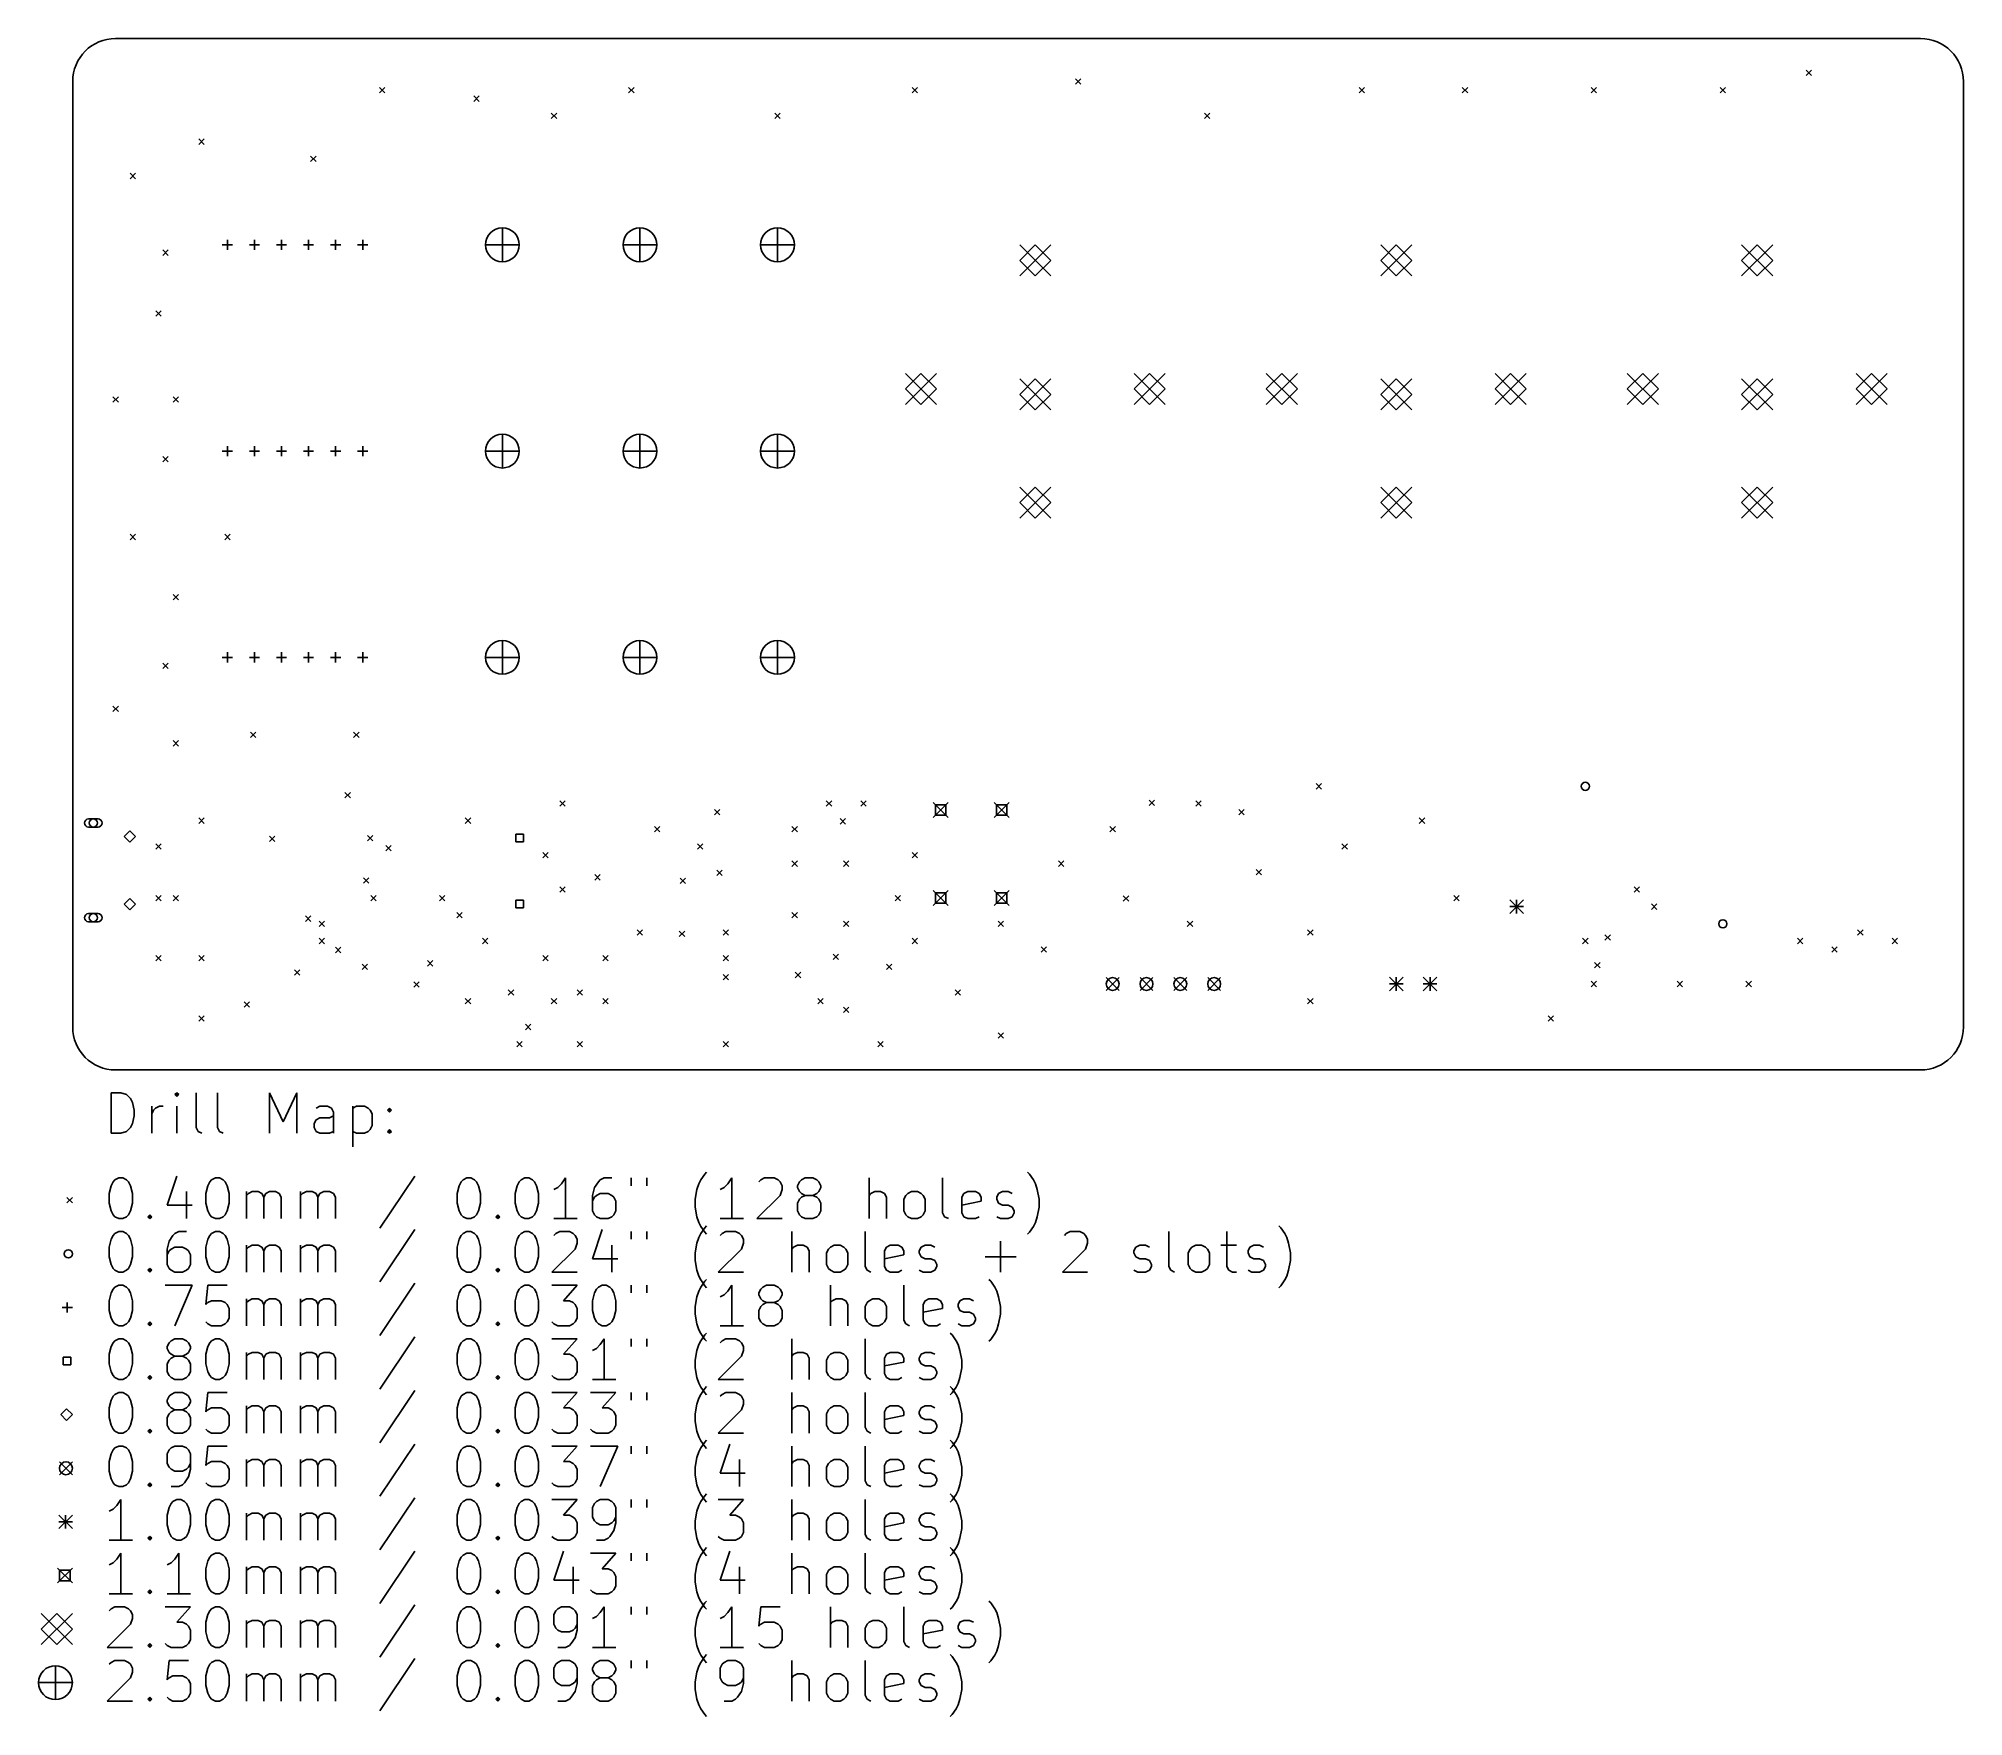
# Model space of a CAD drawing. Extents: x -3 to 140, y -124 to 0.
import ezdxf

# ---------------------------------------------------------------- set-up
doc = ezdxf.new("R2010")
doc.units = 0
doc.header["$MEASUREMENT"] = 0
doc.layers.add('BLACK', color=7, linetype='CONTINUOUS')

msp = doc.modelspace()

# ---------------------------------------------------------------- linework, layer by layer
at = {"layer": 'BLACK', "linetype": 'CONTINUOUS'}
for p, q in [((136.525, 0), (3.175, 0)), ((128.07, -2.34), (128.47, -2.74)), ((128.47, -2.34), (128.07, -2.74)), ((0, -3.175), (0, -73.025)), ((22.66, -3.61), (23.06, -4.01)), ((23.06, -3.61), (22.66, -4.01)), ((29.645, -4.245), (30.045, -4.645)), ((30.045, -4.245), (29.645, -4.645)), ((41.075, -3.61), (41.475, -4.01)), ((41.475, -3.61), (41.075, -4.01)), ((62.03, -3.61), (62.43, -4.01)), ((62.43, -3.61), (62.03, -4.01)), ((74.095, -2.975), (74.495, -3.375)), ((74.495, -2.975), (74.095, -3.375)), ((95.05, -3.61), (95.45, -4.01)), ((95.45, -3.61), (95.05, -4.01)), ((102.67, -3.61), (103.07, -4.01)), ((103.07, -3.61), (102.67, -4.01)), ((112.195, -3.61), (112.595, -4.01)), ((112.595, -3.61), (112.195, -4.01)), ((121.72, -3.61), (122.12, -4.01)), ((122.12, -3.61), (121.72, -4.01)), ((139.7, -73.025), (139.7, -3.175)), ((35.36, -5.515), (35.76, -5.915)), ((35.76, -5.515), (35.36, -5.915)), ((51.87, -5.515), (52.27, -5.915)), ((52.27, -5.515), (51.87, -5.915)), ((83.62, -5.515), (84.02, -5.915)), ((84.02, -5.515), (83.62, -5.915)), ((9.325, -7.42), (9.725, -7.82)), ((9.725, -7.42), (9.325, -7.82)), ((17.58, -8.69), (17.98, -9.09)), ((17.98, -8.69), (17.58, -9.09)), ((4.245, -9.96), (4.645, -10.36)), ((4.645, -9.96), (4.245, -10.36)), ((31.75, -13.99), (31.75, -16.49)), ((41.91, -13.99), (41.91, -16.49)), ((52.07, -13.99), (52.07, -16.49)), ((6.6622, -15.6225), (7.0622, -16.0225)), ((7.0622, -15.6225), (6.6622, -16.0225)), ((11.055, -15.24), (11.805, -15.24)), ((11.43, -14.865), (11.43, -15.615)), ((13.055, -15.24), (13.805, -15.24)), ((13.43, -14.865), (13.43, -15.615)), ((15.055, -15.24), (15.805, -15.24)), ((15.43, -14.865), (15.43, -15.615)), ((17.055, -15.24), (17.805, -15.24)), ((17.43, -14.865), (17.43, -15.615)), ((19.055, -15.24), (19.805, -15.24)), ((19.43, -14.865), (19.43, -15.615)), ((21.055, -15.24), (21.805, -15.24)), ((21.43, -14.865), (21.43, -15.615)), ((30.5, -15.24), (33, -15.24)), ((40.66, -15.24), (43.16, -15.24)), ((50.82, -15.24), (53.32, -15.24)), ((69.97, -15.24), (72.27, -17.54)), ((72.27, -15.24), (69.97, -17.54)), ((71.12, -15.24), (69.97, -16.39)), ((72.27, -16.39), (71.12, -15.24)), ((96.64, -15.24), (98.94, -17.54)), ((98.94, -15.24), (96.64, -17.54)), ((97.79, -15.24), (96.64, -16.39)), ((98.94, -16.39), (97.79, -15.24)), ((123.31, -15.24), (125.61, -17.54)), ((125.61, -15.24), (123.31, -17.54)), ((124.46, -15.24), (123.31, -16.39)), ((125.61, -16.39), (124.46, -15.24)), ((69.97, -16.39), (71.12, -17.54)), ((71.12, -17.54), (72.27, -16.39)), ((96.64, -16.39), (97.79, -17.54)), ((97.79, -17.54), (98.94, -16.39)), ((123.31, -16.39), (124.46, -17.54)), ((124.46, -17.54), (125.61, -16.39)), ((6.15, -20.12), (6.55, -20.52)), ((6.55, -20.12), (6.15, -20.52)), ((61.52, -24.74), (63.82, -27.04)), ((63.82, -24.74), (61.52, -27.04)), ((62.67, -24.74), (61.52, -25.89)), ((63.82, -25.89), (62.67, -24.74)), ((69.97, -25.14), (72.27, -27.44)), ((72.27, -25.14), (69.97, -27.44)), ((71.12, -25.14), (69.97, -26.29)), ((72.27, -26.29), (71.12, -25.14)), ((78.42, -24.74), (80.72, -27.04)), ((80.72, -24.74), (78.42, -27.04)), ((79.57, -24.74), (78.42, -25.89)), ((80.72, -25.89), (79.57, -24.74)), ((88.19, -24.74), (90.49, -27.04)), ((90.49, -24.74), (88.19, -27.04)), ((89.34, -24.74), (88.19, -25.89)), ((90.49, -25.89), (89.34, -24.74)), ((96.64, -25.14), (98.94, -27.44)), ((98.94, -25.14), (96.64, -27.44)), ((97.79, -25.14), (96.64, -26.29)), ((98.94, -26.29), (97.79, -25.14)), ((105.09, -24.74), (107.39, -27.04)), ((107.39, -24.74), (105.09, -27.04)), ((106.24, -24.74), (105.09, -25.89)), ((107.39, -25.89), (106.24, -24.74)), ((114.86, -24.74), (117.16, -27.04)), ((117.16, -24.74), (114.86, -27.04)), ((116.01, -24.74), (114.86, -25.89)), ((117.16, -25.89), (116.01, -24.74)), ((123.31, -25.14), (125.61, -27.44)), ((125.61, -25.14), (123.31, -27.44)), ((124.46, -25.14), (123.31, -26.29)), ((125.61, -26.29), (124.46, -25.14)), ((131.76, -24.74), (134.06, -27.04)), ((134.06, -24.74), (131.76, -27.04)), ((132.91, -24.74), (131.76, -25.89)), ((134.06, -25.89), (132.91, -24.74)), ((2.975, -26.47), (3.375, -26.87)), ((3.375, -26.47), (2.975, -26.87)), ((7.42, -26.47), (7.82, -26.87)), ((7.82, -26.47), (7.42, -26.87)), ((61.52, -25.89), (62.67, -27.04)), ((62.67, -27.04), (63.82, -25.89)), ((69.97, -26.29), (71.12, -27.44)), ((71.12, -27.44), (72.27, -26.29)), ((78.42, -25.89), (79.57, -27.04)), ((79.57, -27.04), (80.72, -25.89)), ((88.19, -25.89), (89.34, -27.04)), ((89.34, -27.04), (90.49, -25.89)), ((96.64, -26.29), (97.79, -27.44)), ((97.79, -27.44), (98.94, -26.29)), ((105.09, -25.89), (106.24, -27.04)), ((106.24, -27.04), (107.39, -25.89)), ((114.86, -25.89), (116.01, -27.04)), ((116.01, -27.04), (117.16, -25.89)), ((123.31, -26.29), (124.46, -27.44)), ((124.46, -27.44), (125.61, -26.29)), ((131.76, -25.89), (132.91, -27.04)), ((132.91, -27.04), (134.06, -25.89)), ((31.75, -29.23), (31.75, -31.73)), ((41.91, -29.23), (41.91, -31.73)), ((52.07, -29.23), (52.07, -31.73)), ((6.6622, -30.8825), (7.0622, -31.2825)), ((7.0622, -30.8825), (6.6622, -31.2825)), ((11.055, -30.48), (11.805, -30.48)), ((11.43, -30.105), (11.43, -30.855)), ((13.055, -30.48), (13.805, -30.48)), ((13.43, -30.105), (13.43, -30.855)), ((15.055, -30.48), (15.805, -30.48)), ((15.43, -30.105), (15.43, -30.855)), ((17.055, -30.48), (17.805, -30.48)), ((17.43, -30.105), (17.43, -30.855)), ((19.055, -30.48), (19.805, -30.48)), ((19.43, -30.105), (19.43, -30.855)), ((21.055, -30.48), (21.805, -30.48)), ((21.43, -30.105), (21.43, -30.855)), ((30.5, -30.48), (33, -30.48)), ((40.66, -30.48), (43.16, -30.48)), ((50.82, -30.48), (53.32, -30.48)), ((69.97, -33.14), (72.27, -35.44)), ((72.27, -33.14), (69.97, -35.44)), ((71.12, -33.14), (69.97, -34.29)), ((72.27, -34.29), (71.12, -33.14)), ((96.64, -33.14), (98.94, -35.44)), ((98.94, -33.14), (96.64, -35.44)), ((97.79, -33.14), (96.64, -34.29)), ((98.94, -34.29), (97.79, -33.14)), ((123.31, -33.14), (125.61, -35.44)), ((125.61, -33.14), (123.31, -35.44)), ((124.46, -33.14), (123.31, -34.29)), ((125.61, -34.29), (124.46, -33.14)), ((69.97, -34.29), (71.12, -35.44)), ((71.12, -35.44), (72.27, -34.29)), ((96.64, -34.29), (97.79, -35.44)), ((97.79, -35.44), (98.94, -34.29)), ((123.31, -34.29), (124.46, -35.44)), ((124.46, -35.44), (125.61, -34.29)), ((4.245, -36.63), (4.645, -37.03)), ((4.645, -36.63), (4.245, -37.03)), ((11.23, -36.63), (11.63, -37.03)), ((11.63, -36.63), (11.23, -37.03)), ((7.42, -41.075), (7.82, -41.475)), ((7.82, -41.075), (7.42, -41.475)), ((11.43, -45.345), (11.43, -46.095)), ((13.43, -45.345), (13.43, -46.095)), ((15.43, -45.345), (15.43, -46.095)), ((17.43, -45.345), (17.43, -46.095)), ((19.43, -45.345), (19.43, -46.095)), ((21.43, -45.345), (21.43, -46.095)), ((31.75, -44.47), (31.75, -46.97)), ((41.91, -44.47), (41.91, -46.97)), ((52.07, -44.47), (52.07, -46.97)), ((6.6622, -46.1425), (7.0622, -46.5425)), ((7.0622, -46.1425), (6.6622, -46.5425)), ((11.055, -45.72), (11.805, -45.72)), ((13.055, -45.72), (13.805, -45.72)), ((15.055, -45.72), (15.805, -45.72)), ((17.055, -45.72), (17.805, -45.72)), ((19.055, -45.72), (19.805, -45.72)), ((21.055, -45.72), (21.805, -45.72)), ((30.5, -45.72), (33, -45.72)), ((40.66, -45.72), (43.16, -45.72)), ((50.82, -45.72), (53.32, -45.72)), ((2.975, -49.33), (3.375, -49.73)), ((3.375, -49.33), (2.975, -49.73)), ((7.42, -51.87), (7.82, -52.27)), ((7.82, -51.87), (7.42, -52.27)), ((13.135, -51.235), (13.535, -51.635)), ((13.535, -51.235), (13.135, -51.635)), ((20.755, -51.235), (21.155, -51.635)), ((21.155, -51.235), (20.755, -51.635)), ((91.875, -55.045), (92.275, -55.445)), ((92.275, -55.045), (91.875, -55.445)), ((20.1185, -55.6919), (20.5185, -56.0919)), ((20.5185, -55.6919), (20.1185, -56.0919)), ((35.995, -56.315), (36.395, -56.715)), ((36.395, -56.315), (35.995, -56.715)), ((55.68, -56.315), (56.08, -56.715)), ((56.08, -56.315), (55.68, -56.715)), ((58.22, -56.315), (58.62, -56.715)), ((58.62, -56.315), (58.22, -56.715)), ((63.585, -56.45), (64.685, -57.55)), ((64.685, -56.45), (63.585, -57.55)), ((64.5239, -56.6111), (63.7461, -56.6111)), ((63.7461, -56.6111), (63.7461, -57.3889)), ((64.5239, -57.3889), (64.5239, -56.6111)), ((68.085, -56.45), (69.185, -57.55)), ((69.185, -56.45), (68.085, -57.55)), ((69.0239, -56.6111), (68.2461, -56.6111)), ((68.2461, -56.6111), (68.2461, -57.3889)), ((69.0239, -57.3889), (69.0239, -56.6111)), ((79.5346, -56.2604), (79.9346, -56.6604)), ((79.9346, -56.2604), (79.5346, -56.6604)), ((82.985, -56.315), (83.385, -56.715)), ((83.385, -56.315), (82.985, -56.715)), ((1.174, -57.652), (1.874, -57.652)), ((1.174, -58.252), (1.874, -58.252)), ((9.325, -57.585), (9.725, -57.985)), ((9.725, -57.585), (9.325, -57.985)), ((29.01, -57.585), (29.41, -57.985)), ((29.41, -57.585), (29.01, -57.985)), ((42.98, -58.22), (43.38, -58.62)), ((43.38, -58.22), (42.98, -58.62)), ((47.425, -56.95), (47.825, -57.35)), ((47.825, -56.95), (47.425, -57.35)), ((53.14, -58.22), (53.54, -58.62)), ((53.54, -58.22), (53.14, -58.62)), ((56.6975, -57.6359), (57.0975, -58.0359)), ((57.0975, -57.6359), (56.6975, -58.0359)), ((63.7461, -57.3889), (64.5239, -57.3889)), ((68.2461, -57.3889), (69.0239, -57.3889)), ((76.635, -58.22), (77.035, -58.62)), ((77.035, -58.22), (76.635, -58.62)), ((86.16, -56.95), (86.56, -57.35)), ((86.56, -56.95), (86.16, -57.35)), ((99.495, -57.585), (99.895, -57.985)), ((99.895, -57.585), (99.495, -57.985)), ((4.224, -58.527), (3.799, -58.952)), ((3.799, -58.952), (4.224, -59.377)), ((4.649, -58.952), (4.224, -58.527)), ((4.224, -59.377), (4.649, -58.952)), ((6.15, -59.49), (6.55, -59.89)), ((6.55, -59.49), (6.15, -59.89)), ((14.5306, -58.9229), (14.9306, -59.3229)), ((14.9306, -58.9229), (14.5306, -59.3229)), ((21.7868, -58.8808), (22.1868, -59.2808)), ((22.1868, -58.8808), (21.7868, -59.2808)), ((23.1375, -59.6164), (23.5375, -60.0164)), ((23.5375, -59.6164), (23.1375, -60.0164)), ((33.3028, -58.7722), (32.7372, -58.7722)), ((32.7372, -58.7722), (32.7372, -59.3378)), ((32.7372, -59.3378), (33.3028, -59.3378)), ((33.3028, -59.3378), (33.3028, -58.7722)), ((46.155, -59.49), (46.555, -59.89)), ((46.555, -59.49), (46.155, -59.89)), ((93.78, -59.49), (94.18, -59.89)), ((94.18, -59.49), (93.78, -59.89)), ((34.725, -60.125), (35.125, -60.525)), ((35.125, -60.125), (34.725, -60.525)), ((53.14, -60.76), (53.54, -61.16)), ((53.54, -60.76), (53.14, -61.16)), ((56.95, -60.76), (57.35, -61.16)), ((57.35, -60.76), (56.95, -61.16)), ((62.03, -60.125), (62.43, -60.525)), ((62.43, -60.125), (62.03, -60.525)), ((72.825, -60.76), (73.225, -61.16)), ((73.225, -60.76), (72.825, -61.16)), ((21.4795, -62.0002), (21.8795, -62.4002)), ((21.8795, -62.0002), (21.4795, -62.4002)), ((38.5716, -61.7684), (38.9716, -62.1684)), ((38.9716, -61.7684), (38.5716, -62.1684)), ((44.885, -62.03), (45.285, -62.43)), ((45.285, -62.03), (44.885, -62.43)), ((47.5957, -61.44), (47.9957, -61.84)), ((47.9957, -61.44), (47.5957, -61.84)), ((87.43, -61.395), (87.83, -61.795)), ((87.83, -61.395), (87.43, -61.795)), ((4.224, -63.527), (3.799, -63.952)), ((3.799, -63.952), (4.224, -64.377)), ((4.649, -63.952), (4.224, -63.527)), ((4.224, -64.377), (4.649, -63.952)), ((6.15, -63.3), (6.55, -63.7)), ((6.55, -63.3), (6.15, -63.7)), ((7.42, -63.3), (7.82, -63.7)), ((7.82, -63.3), (7.42, -63.7)), ((22.025, -63.3), (22.425, -63.7)), ((22.425, -63.3), (22.025, -63.7)), ((27.105, -63.317), (27.505, -63.717)), ((27.505, -63.317), (27.105, -63.717)), ((33.3028, -63.6522), (32.7372, -63.6522)), ((32.7372, -63.6522), (32.7372, -64.2178)), ((33.3028, -64.2178), (33.3028, -63.6522)), ((35.995, -62.665), (36.395, -63.065)), ((36.395, -62.665), (35.995, -63.065)), ((60.76, -63.3), (61.16, -63.7)), ((61.16, -63.3), (60.76, -63.7)), ((63.585, -62.95), (64.685, -64.05)), ((64.685, -62.95), (63.585, -64.05)), ((64.5239, -63.1111), (63.7461, -63.1111)), ((63.7461, -63.1111), (63.7461, -63.8889)), ((63.7461, -63.8889), (64.5239, -63.8889)), ((64.5239, -63.8889), (64.5239, -63.1111)), ((68.085, -62.95), (69.185, -64.05)), ((69.185, -62.95), (68.085, -64.05)), ((69.0239, -63.1111), (68.2461, -63.1111)), ((68.2461, -63.1111), (68.2461, -63.8889)), ((68.2461, -63.8889), (69.0239, -63.8889)), ((69.0239, -63.8889), (69.0239, -63.1111)), ((77.6231, -63.3412), (78.0231, -63.7412)), ((78.0231, -63.3412), (77.6231, -63.7412)), ((102.035, -63.3), (102.435, -63.7)), ((102.435, -63.3), (102.035, -63.7)), ((106.18, -63.635), (107.18, -64.635)), ((107.18, -63.635), (106.18, -64.635)), ((106.68, -63.635), (106.68, -64.635)), ((115.37, -62.665), (115.77, -63.065)), ((115.77, -62.665), (115.37, -63.065)), ((116.64, -63.935), (117.04, -64.335)), ((117.04, -63.935), (116.64, -64.335)), ((1.874, -64.652), (1.174, -64.652)), ((1.874, -65.252), (1.174, -65.252)), ((17.199, -64.824), (17.599, -65.224)), ((17.599, -64.824), (17.199, -65.224)), ((18.215, -65.205), (18.615, -65.605)), ((18.615, -65.205), (18.215, -65.605)), ((28.375, -64.57), (28.775, -64.97)), ((28.775, -64.57), (28.375, -64.97)), ((32.7372, -64.2178), (33.3028, -64.2178)), ((53.14, -64.57), (53.54, -64.97)), ((53.54, -64.57), (53.14, -64.97)), ((56.95, -65.205), (57.35, -65.605)), ((57.35, -65.205), (56.95, -65.605)), ((68.38, -65.205), (68.78, -65.605)), ((68.78, -65.205), (68.38, -65.605)), ((82.35, -65.205), (82.75, -65.605)), ((82.75, -65.205), (82.35, -65.605)), ((106.18, -64.135), (107.18, -64.135)), ((18.215, -66.475), (18.615, -66.875)), ((18.615, -66.475), (18.215, -66.875)), ((30.28, -66.475), (30.68, -66.875)), ((30.68, -66.475), (30.28, -66.875)), ((41.71, -65.84), (42.11, -66.24)), ((42.11, -65.84), (41.71, -66.24)), ((44.8205, -65.9375), (45.2205, -66.3375)), ((45.2205, -65.9375), (44.8205, -66.3375)), ((48.06, -65.84), (48.46, -66.24)), ((48.46, -65.84), (48.06, -66.24)), ((62.03, -66.475), (62.43, -66.875)), ((62.43, -66.475), (62.03, -66.875)), ((91.24, -65.84), (91.64, -66.24)), ((91.64, -65.84), (91.24, -66.24)), ((111.56, -66.475), (111.96, -66.875)), ((111.96, -66.475), (111.56, -66.875)), ((113.211, -66.221), (113.611, -66.621)), ((113.611, -66.221), (113.211, -66.621)), ((127.435, -66.475), (127.835, -66.875)), ((127.835, -66.475), (127.435, -66.875)), ((131.88, -65.84), (132.28, -66.24)), ((132.28, -65.84), (131.88, -66.24)), ((134.42, -66.475), (134.82, -66.875)), ((134.82, -66.475), (134.42, -66.875)), ((6.15, -67.745), (6.55, -68.145)), ((6.55, -67.745), (6.15, -68.145)), ((9.325, -67.745), (9.725, -68.145)), ((9.725, -67.745), (9.325, -68.145)), ((19.4173, -67.141), (19.8173, -67.541)), ((19.8173, -67.141), (19.4173, -67.541)), ((26.216, -68.126), (26.616, -68.526)), ((26.616, -68.126), (26.216, -68.526)), ((34.725, -67.745), (35.125, -68.145)), ((35.125, -67.745), (34.725, -68.145)), ((39.17, -67.745), (39.57, -68.145)), ((39.57, -67.745), (39.17, -68.145)), ((48.06, -67.745), (48.46, -68.145)), ((48.46, -67.745), (48.06, -68.145)), ((56.1938, -67.6475), (56.5938, -68.0475)), ((56.5938, -67.6475), (56.1938, -68.0475)), ((71.555, -67.11), (71.955, -67.51)), ((71.955, -67.11), (71.555, -67.51)), ((112.449, -68.253), (112.849, -68.653)), ((112.849, -68.253), (112.449, -68.653)), ((129.975, -67.11), (130.375, -67.51)), ((130.375, -67.11), (129.975, -67.51)), ((16.3844, -68.7928), (16.7844, -69.1928)), ((16.7844, -68.7928), (16.3844, -69.1928)), ((21.39, -68.38), (21.79, -68.78)), ((21.79, -68.38), (21.39, -68.78)), ((25.2, -69.69), (25.6, -70.09)), ((25.6, -69.69), (25.2, -70.09)), ((48.06, -69.142), (48.46, -69.542)), ((48.46, -69.142), (48.06, -69.542)), ((53.3875, -68.985), (53.7875, -69.385)), ((53.7875, -68.985), (53.3875, -69.385)), ((60.125, -68.38), (60.525, -68.78)), ((60.525, -68.38), (60.125, -68.78)), ((76.36, -69.375), (77.31, -70.325)), ((77.31, -69.375), (76.36, -70.325)), ((78.86, -69.375), (79.81, -70.325)), ((79.81, -69.375), (78.86, -70.325)), ((81.36, -69.375), (82.31, -70.325)), ((82.31, -69.375), (81.36, -70.325)), ((83.86, -69.375), (84.81, -70.325)), ((84.81, -69.375), (83.86, -70.325)), ((97.29, -69.35), (98.29, -70.35)), ((98.29, -69.35), (97.29, -70.35)), ((97.79, -69.35), (97.79, -70.35)), ((99.79, -69.35), (100.79, -70.35)), ((100.79, -69.35), (99.79, -70.35)), ((100.29, -69.35), (100.29, -70.35)), ((112.195, -69.65), (112.595, -70.05)), ((112.595, -69.65), (112.195, -70.05)), ((118.545, -69.65), (118.945, -70.05)), ((118.945, -69.65), (118.545, -70.05)), ((123.625, -69.65), (124.025, -70.05)), ((124.025, -69.65), (123.625, -70.05)), ((29.01, -70.92), (29.41, -71.32)), ((29.41, -70.92), (29.01, -71.32)), ((32.185, -70.285), (32.585, -70.685)), ((32.585, -70.285), (32.185, -70.685)), ((35.36, -70.92), (35.76, -71.32)), ((35.76, -70.92), (35.36, -71.32)), ((37.265, -70.285), (37.665, -70.685)), ((37.665, -70.285), (37.265, -70.685)), ((39.17, -70.92), (39.57, -71.32)), ((39.57, -70.92), (39.17, -71.32)), ((55.045, -70.92), (55.445, -71.32)), ((55.445, -70.92), (55.045, -71.32)), ((65.205, -70.285), (65.605, -70.685)), ((65.605, -70.285), (65.205, -70.685)), ((91.24, -70.92), (91.64, -71.32)), ((91.64, -70.92), (91.24, -71.32)), ((97.29, -69.85), (98.29, -69.85)), ((99.79, -69.85), (100.79, -69.85)), ((9.325, -72.19), (9.725, -72.59)), ((9.725, -72.19), (9.325, -72.59)), ((12.6654, -71.1563), (13.0654, -71.5563)), ((13.0654, -71.1563), (12.6654, -71.5563)), ((56.95, -71.555), (57.35, -71.955)), ((57.35, -71.555), (56.95, -71.955)), ((109.02, -72.19), (109.42, -72.59)), ((109.42, -72.19), (109.02, -72.59)), ((33.455, -72.825), (33.855, -73.225)), ((33.855, -72.825), (33.455, -73.225)), ((68.38, -73.46), (68.78, -73.86)), ((68.78, -73.46), (68.38, -73.86)), ((32.82, -74.095), (33.22, -74.495)), ((33.22, -74.095), (32.82, -74.495)), ((37.265, -74.095), (37.665, -74.495)), ((37.665, -74.095), (37.265, -74.495)), ((48.06, -74.095), (48.46, -74.495)), ((48.46, -74.095), (48.06, -74.495)), ((59.49, -74.095), (59.89, -74.495)), ((59.89, -74.095), (59.49, -74.495)), ((3.175, -76.2), (136.525, -76.2)), ((2.83928, -80.8821), (2.83928, -77.8821)), ((2.83928, -77.8821), (3.55357, -77.8821)), ((3.55357, -77.8821), (3.98214, -78.025)), ((3.98214, -78.025), (4.26786, -78.3107)), ((7.69643, -77.8821), (7.55357, -78.025)), ((7.55357, -78.025), (7.69643, -78.1679)), ((7.83928, -78.025), (7.69643, -77.8821)), ((7.69643, -77.8821), (7.69643, -78.1679)), ((7.69643, -78.1679), (7.83928, -78.025)), ((9.125, -80.4536), (9.125, -77.8821)), ((10.6964, -80.4536), (10.6964, -77.8821)), ((14.5536, -80.8821), (14.5536, -77.8821)), ((14.5536, -77.8821), (15.5536, -80.025)), ((15.5536, -80.025), (16.5536, -77.8821)), ((16.5536, -77.8821), (16.5536, -80.8821)), ((4.26786, -78.3107), (4.41071, -78.5964)), ((4.41071, -78.5964), (4.55357, -79.1679)), ((4.55357, -79.5964), (4.41071, -80.1679)), ((4.55357, -79.1679), (4.55357, -79.5964)), ((5.83928, -80.8821), (5.83928, -78.8821)), ((5.83928, -79.4536), (5.98214, -79.1679)), ((5.98214, -79.1679), (6.125, -79.025)), ((6.125, -79.025), (6.41071, -78.8821)), ((6.41071, -78.8821), (6.69643, -78.8821)), ((7.69643, -80.8821), (7.69643, -78.8821)), ((18.2679, -78.8821), (17.9821, -79.025)), ((18.8393, -78.8821), (18.2679, -78.8821)), ((19.125, -79.025), (18.8393, -78.8821)), ((18.9821, -79.7393), (19.2679, -79.5964)), ((19.2679, -79.3107), (19.125, -79.025)), ((19.2679, -80.8821), (19.2679, -79.3107)), ((20.6964, -78.8821), (20.6964, -81.8821)), ((20.6964, -79.025), (20.9821, -78.8821)), ((20.9821, -78.8821), (21.5536, -78.8821)), ((21.5536, -78.8821), (21.8393, -79.025)), ((21.8393, -79.025), (21.9821, -79.1679)), ((21.9821, -79.1679), (22.125, -79.4536)), ((22.125, -79.4536), (22.125, -80.3107)), ((23.2679, -79.1679), (23.4107, -79.025)), ((23.4107, -79.3107), (23.2679, -79.1679)), ((23.4107, -79.025), (23.5536, -79.1679)), ((23.4107, -79.025), (23.4107, -79.3107)), ((23.5536, -79.1679), (23.4107, -79.3107)), ((3.55357, -80.8821), (2.83928, -80.8821)), ((3.98214, -80.7393), (3.55357, -80.8821)), ((4.26786, -80.4536), (3.98214, -80.7393)), ((4.41071, -80.1679), (4.26786, -80.4536)), ((9.26786, -80.7393), (9.125, -80.4536)), ((9.55357, -80.8821), (9.26786, -80.7393)), ((10.8393, -80.7393), (10.6964, -80.4536)), ((11.125, -80.8821), (10.8393, -80.7393)), ((17.8393, -80.1679), (17.9821, -79.8821)), ((17.8393, -80.4536), (17.8393, -80.1679)), ((17.9821, -80.7393), (17.8393, -80.4536)), ((17.9821, -79.8821), (18.2679, -79.7393)), ((18.2679, -80.8821), (17.9821, -80.7393)), ((18.2679, -79.7393), (18.9821, -79.7393)), ((18.9821, -80.8821), (18.2679, -80.8821)), ((19.2679, -80.7393), (18.9821, -80.8821)), ((20.9821, -80.8821), (20.6964, -80.7393)), ((21.5536, -80.8821), (20.9821, -80.8821)), ((21.8393, -80.7393), (21.5536, -80.8821)), ((21.9821, -80.5964), (21.8393, -80.7393)), ((22.125, -80.3107), (21.9821, -80.5964)), ((23.2679, -80.7393), (23.4107, -80.5964)), ((23.4107, -80.8821), (23.2679, -80.7393)), ((23.4107, -80.5964), (23.5536, -80.7393)), ((23.4107, -80.5964), (23.4107, -80.8821)), ((23.5536, -80.7393), (23.4107, -80.8821)), ((46.4107, -84.325), (46.6964, -83.8964)), ((46.6964, -83.8964), (46.8393, -83.7536)), ((70.6964, -83.8964), (70.5536, -83.7536)), ((70.9821, -84.325), (70.6964, -83.8964)), ((2.69643, -85.325), (2.83928, -84.7536)), ((2.69643, -86.0393), (2.69643, -85.325)), ((2.83928, -84.7536), (2.98214, -84.4679)), ((2.98214, -84.4679), (3.125, -84.325)), ((3.125, -84.325), (3.41071, -84.1821)), ((3.41071, -84.1821), (3.69643, -84.1821)), ((3.69643, -84.1821), (3.98214, -84.325)), ((3.98214, -84.325), (4.125, -84.4679)), ((4.125, -84.4679), (4.26786, -84.7536)), ((4.26786, -84.7536), (4.41071, -85.325)), ((4.41071, -85.325), (4.41071, -86.0393)), ((7.69643, -84.0393), (6.98214, -86.1821)), ((8.41071, -85.1821), (8.41071, -87.1821)), ((9.83928, -85.325), (9.98214, -84.7536)), ((9.83928, -86.0393), (9.83928, -85.325)), ((9.98214, -84.7536), (10.125, -84.4679)), ((10.125, -84.4679), (10.2679, -84.325)), ((10.2679, -84.325), (10.5536, -84.1821)), ((10.5536, -84.1821), (10.8393, -84.1821)), ((10.8393, -84.1821), (11.125, -84.325)), ((11.125, -84.325), (11.2679, -84.4679)), ((11.2679, -84.4679), (11.4107, -84.7536)), ((11.4107, -84.7536), (11.5536, -85.325)), ((11.5536, -85.325), (11.5536, -86.0393)), ((12.8393, -87.1821), (12.8393, -85.1821)), ((12.8393, -85.4679), (12.9821, -85.325)), ((12.9821, -85.325), (13.2679, -85.1821)), ((13.2679, -85.1821), (13.6964, -85.1821)), ((13.6964, -85.1821), (13.9821, -85.325)), ((13.9821, -85.325), (14.125, -85.6107)), ((14.125, -85.6107), (14.2679, -85.325)), ((14.2679, -85.325), (14.5536, -85.1821)), ((14.5536, -85.1821), (14.9821, -85.1821)), ((14.9821, -85.1821), (15.2679, -85.325)), ((15.2679, -85.325), (15.4107, -85.6107)), ((16.8393, -87.1821), (16.8393, -85.1821)), ((16.8393, -85.4679), (16.9821, -85.325)), ((16.9821, -85.325), (17.2679, -85.1821)), ((17.2679, -85.1821), (17.6964, -85.1821)), ((17.6964, -85.1821), (17.9821, -85.325)), ((17.9821, -85.325), (18.125, -85.6107)), ((18.125, -85.6107), (18.2679, -85.325)), ((18.2679, -85.325), (18.5536, -85.1821)), ((18.5536, -85.1821), (18.9821, -85.1821)), ((18.9821, -85.1821), (19.2679, -85.325)), ((19.2679, -85.325), (19.4107, -85.6107)), ((25.2679, -84.0393), (22.6964, -87.8964)), ((28.4107, -85.325), (28.5536, -84.7536)), ((28.4107, -86.0393), (28.4107, -85.325)), ((28.5536, -84.7536), (28.6964, -84.4679)), ((28.6964, -84.4679), (28.8393, -84.325)), ((28.8393, -84.325), (29.125, -84.1821)), ((29.125, -84.1821), (29.4107, -84.1821)), ((29.4107, -84.1821), (29.6964, -84.325)), ((29.6964, -84.325), (29.8393, -84.4679)), ((29.8393, -84.4679), (29.9821, -84.7536)), ((29.9821, -84.7536), (30.125, -85.325)), ((30.125, -85.325), (30.125, -86.0393)), ((32.6964, -85.325), (32.8393, -84.7536)), ((32.6964, -86.0393), (32.6964, -85.325)), ((32.8393, -84.7536), (32.9821, -84.4679)), ((32.9821, -84.4679), (33.125, -84.325)), ((33.125, -84.325), (33.4107, -84.1821)), ((33.4107, -84.1821), (33.6964, -84.1821)), ((33.6964, -84.1821), (33.9821, -84.325)), ((33.9821, -84.325), (34.125, -84.4679)), ((34.125, -84.4679), (34.2679, -84.7536)), ((34.2679, -84.7536), (34.4107, -85.325)), ((34.4107, -85.325), (34.4107, -86.0393)), ((35.8393, -84.8964), (35.5536, -85.0393)), ((36.125, -84.6107), (35.8393, -84.8964)), ((36.4107, -84.1821), (36.125, -84.6107)), ((36.4107, -87.1821), (36.4107, -84.1821)), ((38.5536, -84.8964), (38.4107, -85.4679)), ((38.8393, -84.4679), (38.5536, -84.8964)), ((38.9821, -85.325), (38.6964, -85.4679)), ((38.9821, -84.325), (38.8393, -84.4679)), ((39.2679, -84.1821), (38.9821, -84.325)), ((39.5536, -85.325), (38.9821, -85.325)), ((39.8393, -84.1821), (39.2679, -84.1821)), ((39.8393, -85.4679), (39.5536, -85.325)), ((41.2679, -84.1821), (41.2679, -84.7536)), ((42.4107, -84.1821), (42.4107, -84.7536)), ((45.9821, -85.7536), (46.125, -85.0393)), ((46.125, -85.0393), (46.2679, -84.6107)), ((46.2679, -84.6107), (46.4107, -84.325)), ((48.125, -84.8964), (47.8393, -85.0393)), ((48.4107, -84.6107), (48.125, -84.8964)), ((48.6964, -84.1821), (48.4107, -84.6107)), ((48.6964, -87.1821), (48.6964, -84.1821)), ((50.6964, -84.4679), (50.8393, -84.325)), ((50.8393, -84.325), (51.125, -84.1821)), ((51.125, -84.1821), (51.8393, -84.1821)), ((51.8393, -84.1821), (52.125, -84.325)), ((52.125, -84.325), (52.2679, -84.4679)), ((52.2679, -84.4679), (52.4107, -84.7536)), ((52.4107, -85.0393), (52.2679, -85.4679)), ((52.4107, -84.7536), (52.4107, -85.0393)), ((53.5536, -84.7536), (53.6964, -84.4679)), ((53.5536, -84.8964), (53.5536, -84.7536)), ((53.6964, -85.1821), (53.5536, -84.8964)), ((53.6964, -84.4679), (53.8393, -84.325)), ((53.8393, -85.325), (53.6964, -85.1821)), ((53.8393, -84.325), (54.125, -84.1821)), ((54.125, -85.4679), (53.8393, -85.325)), ((54.125, -84.1821), (54.6964, -84.1821)), ((54.6964, -84.1821), (54.9821, -84.325)), ((54.9821, -85.325), (54.6964, -85.4679)), ((54.9821, -84.325), (55.125, -84.4679)), ((55.125, -85.1821), (54.9821, -85.325)), ((55.125, -84.4679), (55.2679, -84.7536)), ((55.2679, -84.8964), (55.125, -85.1821)), ((55.2679, -84.7536), (55.2679, -84.8964)), ((58.8393, -87.1821), (58.8393, -84.1821)), ((58.9821, -85.325), (58.8393, -85.4679)), ((59.2679, -85.1821), (58.9821, -85.325)), ((59.6964, -85.1821), (59.2679, -85.1821)), ((59.9821, -85.325), (59.6964, -85.1821)), ((60.125, -85.6107), (59.9821, -85.325)), ((61.5536, -85.4679), (61.6964, -85.325)), ((61.6964, -85.325), (61.9821, -85.1821)), ((61.9821, -85.1821), (62.4107, -85.1821)), ((62.4107, -85.1821), (62.6964, -85.325)), ((62.6964, -85.325), (62.8393, -85.4679)), ((64.2679, -86.7536), (64.2679, -84.1821)), ((65.6964, -85.6107), (65.8393, -85.325)), ((65.8393, -85.325), (66.125, -85.1821)), ((66.125, -85.1821), (66.6964, -85.1821)), ((66.6964, -85.1821), (66.9821, -85.325)), ((66.9821, -85.325), (67.125, -85.6107)), ((68.2679, -85.6107), (68.4107, -85.325)), ((68.4107, -85.325), (68.6964, -85.1821)), ((68.6964, -85.1821), (69.125, -85.1821)), ((69.125, -85.1821), (69.4107, -85.325)), ((71.125, -84.6107), (70.9821, -84.325)), ((71.2679, -85.0393), (71.125, -84.6107)), ((71.4107, -85.7536), (71.2679, -85.0393)), ((-0.425, -85.625), (-0.025, -86.025)), ((-0.025, -85.625), (-0.425, -86.025)), ((2.83928, -86.6107), (2.69643, -86.0393)), ((2.98214, -86.8964), (2.83928, -86.6107)), ((4.26786, -86.6107), (4.125, -86.8964)), ((4.41071, -86.0393), (4.26786, -86.6107)), ((6.98214, -86.1821), (8.83928, -86.1821)), ((9.98214, -86.6107), (9.83928, -86.0393)), ((10.125, -86.8964), (9.98214, -86.6107)), ((11.4107, -86.6107), (11.2679, -86.8964)), ((11.5536, -86.0393), (11.4107, -86.6107)), ((14.125, -85.6107), (14.125, -87.1821)), ((15.4107, -85.6107), (15.4107, -87.1821)), ((18.125, -85.6107), (18.125, -87.1821)), ((19.4107, -85.6107), (19.4107, -87.1821)), ((28.5536, -86.6107), (28.4107, -86.0393)), ((28.6964, -86.8964), (28.5536, -86.6107)), ((29.9821, -86.6107), (29.8393, -86.8964)), ((30.125, -86.0393), (29.9821, -86.6107)), ((32.8393, -86.6107), (32.6964, -86.0393)), ((32.9821, -86.8964), (32.8393, -86.6107)), ((34.2679, -86.6107), (34.125, -86.8964)), ((34.4107, -86.0393), (34.2679, -86.6107)), ((38.4107, -85.4679), (38.4107, -86.6107)), ((38.5536, -85.6107), (38.4107, -85.8964)), ((38.4107, -86.6107), (38.5536, -86.8964)), ((38.6964, -85.4679), (38.5536, -85.6107)), ((39.9821, -85.6107), (39.8393, -85.4679)), ((40.125, -85.8964), (39.9821, -85.6107)), ((39.9821, -86.8964), (40.125, -86.6107)), ((40.125, -86.6107), (40.125, -85.8964)), ((45.9821, -86.325), (45.9821, -85.7536)), ((46.125, -87.0393), (45.9821, -86.325)), ((52.2679, -85.4679), (50.5536, -87.1821)), ((53.6964, -85.7536), (53.5536, -86.0393)), ((53.5536, -86.0393), (53.5536, -86.6107)), ((53.5536, -86.6107), (53.6964, -86.8964)), ((53.8393, -85.6107), (53.6964, -85.7536)), ((54.125, -85.4679), (53.8393, -85.6107)), ((54.6964, -85.4679), (54.125, -85.4679)), ((54.9821, -85.6107), (54.6964, -85.4679)), ((55.125, -85.7536), (54.9821, -85.6107)), ((55.2679, -86.0393), (55.125, -85.7536)), ((55.125, -86.8964), (55.2679, -86.6107)), ((55.2679, -86.6107), (55.2679, -86.0393)), ((60.125, -87.1821), (60.125, -85.6107)), ((61.4107, -85.7536), (61.5536, -85.4679)), ((61.4107, -86.6107), (61.4107, -85.7536)), ((61.5536, -86.8964), (61.4107, -86.6107)), ((62.8393, -85.4679), (62.9821, -85.7536)), ((62.9821, -86.6107), (62.8393, -86.8964)), ((62.9821, -85.7536), (62.9821, -86.6107)), ((64.4107, -87.0393), (64.2679, -86.7536)), ((65.6964, -86.7536), (65.6964, -85.6107)), ((67.125, -85.8964), (65.6964, -86.1821)), ((65.8393, -87.0393), (65.6964, -86.7536)), ((67.125, -85.6107), (67.125, -85.8964)), ((68.2679, -85.7536), (68.2679, -85.6107)), ((68.4107, -86.0393), (68.2679, -85.7536)), ((68.6964, -86.1821), (68.4107, -86.0393)), ((69.125, -86.1821), (68.6964, -86.1821)), ((69.4107, -86.325), (69.125, -86.1821)), ((69.5536, -86.6107), (69.4107, -86.325)), ((69.4107, -87.0393), (69.5536, -86.7536)), ((69.5536, -86.7536), (69.5536, -86.6107)), ((71.2679, -87.0393), (71.4107, -86.325)), ((71.4107, -86.325), (71.4107, -85.7536)), ((3.125, -87.0393), (2.98214, -86.8964)), ((3.41071, -87.1821), (3.125, -87.0393)), ((3.125, -88.285), (3.41071, -88.1421)), ((3.69643, -87.1821), (3.41071, -87.1821)), ((3.41071, -88.1421), (3.69643, -88.1421)), ((3.98214, -87.0393), (3.69643, -87.1821)), ((3.69643, -88.1421), (3.98214, -88.285)), ((4.125, -86.8964), (3.98214, -87.0393)), ((5.55357, -87.0393), (5.69643, -86.8964)), ((5.69643, -87.1821), (5.55357, -87.0393)), ((5.69643, -86.8964), (5.83928, -87.0393)), ((5.69643, -86.8964), (5.69643, -87.1821)), ((5.83928, -87.0393), (5.69643, -87.1821)), ((7.83928, -88.1421), (7.55357, -88.285)), ((8.41071, -88.1421), (7.83928, -88.1421)), ((10.2679, -87.0393), (10.125, -86.8964)), ((10.5536, -87.1821), (10.2679, -87.0393)), ((10.2679, -88.285), (10.5536, -88.1421)), ((10.8393, -87.1821), (10.5536, -87.1821)), ((10.5536, -88.1421), (10.8393, -88.1421)), ((11.125, -87.0393), (10.8393, -87.1821)), ((10.8393, -88.1421), (11.125, -88.285)), ((11.2679, -86.8964), (11.125, -87.0393)), ((25.2679, -87.9993), (22.6964, -91.8564)), ((28.8393, -87.0393), (28.6964, -86.8964)), ((29.125, -87.1821), (28.8393, -87.0393)), ((28.8393, -88.285), (29.125, -88.1421)), ((29.4107, -87.1821), (29.125, -87.1821)), ((29.125, -88.1421), (29.4107, -88.1421)), ((29.6964, -87.0393), (29.4107, -87.1821)), ((29.4107, -88.1421), (29.6964, -88.285)), ((29.8393, -86.8964), (29.6964, -87.0393)), ((31.2679, -87.0393), (31.4107, -86.8964)), ((31.4107, -87.1821), (31.2679, -87.0393)), ((31.4107, -86.8964), (31.5536, -87.0393)), ((31.4107, -86.8964), (31.4107, -87.1821)), ((31.5536, -87.0393), (31.4107, -87.1821)), ((33.125, -87.0393), (32.9821, -86.8964)), ((33.4107, -87.1821), (33.125, -87.0393)), ((33.125, -88.285), (33.4107, -88.1421)), ((33.6964, -87.1821), (33.4107, -87.1821)), ((33.4107, -88.1421), (33.6964, -88.1421)), ((33.9821, -87.0393), (33.6964, -87.1821)), ((33.6964, -88.1421), (33.9821, -88.285)), ((34.125, -86.8964), (33.9821, -87.0393)), ((37.2679, -87.1821), (35.5536, -87.1821)), ((35.6964, -88.285), (35.9821, -88.1421)), ((35.9821, -88.1421), (36.6964, -88.1421)), ((36.6964, -88.1421), (36.9821, -88.285)), ((39.125, -87.9993), (38.4107, -90.1421)), ((38.5536, -86.8964), (38.6964, -87.0393)), ((38.6964, -87.0393), (38.9821, -87.1821)), ((38.9821, -87.1821), (39.5536, -87.1821)), ((39.5536, -87.1821), (39.8393, -87.0393)), ((39.8393, -87.0393), (39.9821, -86.8964)), ((41.2679, -88.1421), (41.2679, -88.7136)), ((42.4107, -88.1421), (42.4107, -88.7136)), ((46.2679, -87.4679), (46.125, -87.0393)), ((46.4107, -87.7536), (46.2679, -87.4679)), ((46.6964, -88.1821), (46.4107, -87.7536)), ((46.4107, -88.285), (46.6964, -87.8564)), ((46.6964, -87.8564), (46.8393, -87.7136)), ((49.5536, -87.1821), (47.8393, -87.1821)), ((47.9821, -88.285), (48.2679, -88.1421)), ((48.2679, -88.1421), (48.9821, -88.1421)), ((48.9821, -88.1421), (49.2679, -88.285)), ((50.5536, -87.1821), (52.4107, -87.1821)), ((53.125, -91.1421), (53.125, -88.1421)), ((53.6964, -86.8964), (53.8393, -87.0393)), ((53.8393, -87.0393), (54.125, -87.1821)), ((54.125, -87.1821), (54.6964, -87.1821)), ((54.6964, -87.1821), (54.9821, -87.0393)), ((54.9821, -87.0393), (55.125, -86.8964)), ((58.5536, -90.7136), (58.5536, -88.1421)), ((61.6964, -87.0393), (61.5536, -86.8964)), ((61.9821, -87.1821), (61.6964, -87.0393)), ((62.4107, -87.1821), (61.9821, -87.1821)), ((62.6964, -87.0393), (62.4107, -87.1821)), ((62.8393, -86.8964), (62.6964, -87.0393)), ((64.6964, -87.1821), (64.4107, -87.0393)), ((66.125, -87.1821), (65.8393, -87.0393)), ((66.6964, -87.1821), (66.125, -87.1821)), ((66.9821, -87.0393), (66.6964, -87.1821)), ((68.2679, -87.0393), (68.5536, -87.1821)), ((68.5536, -87.1821), (69.125, -87.1821)), ((69.125, -87.1821), (69.4107, -87.0393)), ((70.6964, -88.1821), (70.9821, -87.7536)), ((70.9821, -87.7536), (71.125, -87.4679)), ((71.125, -87.4679), (71.2679, -87.0393)), ((73.4107, -88.285), (73.6964, -88.1421)), ((73.6964, -88.1421), (74.4107, -88.1421)), ((74.4107, -88.1421), (74.6964, -88.285)), ((80.9821, -90.7136), (80.9821, -88.1421)), ((85.2679, -88.1421), (85.2679, -90.7136)), ((89.2679, -87.8564), (89.125, -87.7136)), ((89.5536, -88.285), (89.2679, -87.8564)), ((2.69643, -89.285), (2.83928, -88.7136)), ((2.69643, -89.9993), (2.69643, -89.285)), ((2.83928, -88.7136), (2.98214, -88.4279)), ((2.98214, -88.4279), (3.125, -88.285)), ((3.98214, -88.285), (4.125, -88.4279)), ((4.125, -88.4279), (4.26786, -88.7136)), ((4.26786, -88.7136), (4.41071, -89.285)), ((4.41071, -89.285), (4.41071, -89.9993)), ((7.125, -88.8564), (6.98214, -89.4279)), ((6.98214, -89.4279), (6.98214, -90.5707)), ((7.125, -89.5707), (6.98214, -89.8564)), ((7.41071, -88.4279), (7.125, -88.8564)), ((7.26786, -89.4279), (7.125, -89.5707)), ((7.55357, -89.285), (7.26786, -89.4279)), ((7.55357, -88.285), (7.41071, -88.4279)), ((8.125, -89.285), (7.55357, -89.285)), ((8.41071, -89.4279), (8.125, -89.285)), ((8.55357, -89.5707), (8.41071, -89.4279)), ((8.69643, -89.8564), (8.55357, -89.5707)), ((9.83928, -89.285), (9.98214, -88.7136)), ((9.83928, -89.9993), (9.83928, -89.285)), ((9.98214, -88.7136), (10.125, -88.4279)), ((10.125, -88.4279), (10.2679, -88.285)), ((11.125, -88.285), (11.2679, -88.4279)), ((11.2679, -88.4279), (11.4107, -88.7136)), ((11.4107, -88.7136), (11.5536, -89.285)), ((11.5536, -89.285), (11.5536, -89.9993)), ((12.8393, -91.1421), (12.8393, -89.1421)), ((12.8393, -89.4279), (12.9821, -89.285)), ((12.9821, -89.285), (13.2679, -89.1421)), ((13.2679, -89.1421), (13.6964, -89.1421)), ((13.6964, -89.1421), (13.9821, -89.285)), ((13.9821, -89.285), (14.125, -89.5707)), ((14.125, -89.5707), (14.2679, -89.285)), ((14.125, -89.5707), (14.125, -91.1421)), ((14.2679, -89.285), (14.5536, -89.1421)), ((14.5536, -89.1421), (14.9821, -89.1421)), ((14.9821, -89.1421), (15.2679, -89.285)), ((15.2679, -89.285), (15.4107, -89.5707)), ((15.4107, -89.5707), (15.4107, -91.1421)), ((16.8393, -91.1421), (16.8393, -89.1421)), ((16.8393, -89.4279), (16.9821, -89.285)), ((16.9821, -89.285), (17.2679, -89.1421)), ((17.2679, -89.1421), (17.6964, -89.1421)), ((17.6964, -89.1421), (17.9821, -89.285)), ((17.9821, -89.285), (18.125, -89.5707)), ((18.125, -89.5707), (18.2679, -89.285)), ((18.125, -89.5707), (18.125, -91.1421)), ((18.2679, -89.285), (18.5536, -89.1421)), ((18.5536, -89.1421), (18.9821, -89.1421)), ((18.9821, -89.1421), (19.2679, -89.285)), ((19.2679, -89.285), (19.4107, -89.5707)), ((19.4107, -89.5707), (19.4107, -91.1421)), ((28.4107, -89.285), (28.5536, -88.7136)), ((28.4107, -89.9993), (28.4107, -89.285)), ((28.5536, -88.7136), (28.6964, -88.4279)), ((28.6964, -88.4279), (28.8393, -88.285)), ((29.6964, -88.285), (29.8393, -88.4279)), ((29.8393, -88.4279), (29.9821, -88.7136)), ((29.9821, -88.7136), (30.125, -89.285)), ((30.125, -89.285), (30.125, -89.9993)), ((32.6964, -89.285), (32.8393, -88.7136)), ((32.6964, -89.9993), (32.6964, -89.285)), ((32.8393, -88.7136), (32.9821, -88.4279)), ((32.9821, -88.4279), (33.125, -88.285)), ((33.9821, -88.285), (34.125, -88.4279)), ((34.125, -88.4279), (34.2679, -88.7136)), ((34.2679, -88.7136), (34.4107, -89.285)), ((34.4107, -89.285), (34.4107, -89.9993)), ((37.125, -89.4279), (35.4107, -91.1421)), ((35.5536, -88.4279), (35.6964, -88.285)), ((36.9821, -88.285), (37.125, -88.4279)), ((37.125, -88.4279), (37.2679, -88.7136)), ((37.2679, -88.9993), (37.125, -89.4279)), ((37.2679, -88.7136), (37.2679, -88.9993)), ((39.8393, -89.1421), (39.8393, -91.1421)), ((45.9821, -89.7136), (46.125, -88.9993)), ((46.125, -88.9993), (46.2679, -88.5707)), ((46.2679, -88.5707), (46.4107, -88.285)), ((46.8393, -88.325), (46.6964, -88.1821)), ((49.4107, -89.4279), (47.6964, -91.1421)), ((47.8393, -88.4279), (47.9821, -88.285)), ((49.2679, -88.285), (49.4107, -88.4279)), ((49.4107, -88.4279), (49.5536, -88.7136)), ((49.5536, -88.9993), (49.4107, -89.4279)), ((49.5536, -88.7136), (49.5536, -88.9993)), ((53.2679, -89.285), (53.125, -89.4279)), ((53.5536, -89.1421), (53.2679, -89.285)), ((53.9821, -89.1421), (53.5536, -89.1421)), ((54.2679, -89.285), (53.9821, -89.1421)), ((54.4107, -89.5707), (54.2679, -89.285)), ((54.4107, -91.1421), (54.4107, -89.5707)), ((55.6964, -89.7136), (55.8393, -89.4279)), ((55.8393, -89.4279), (55.9821, -89.285)), ((55.9821, -89.285), (56.2679, -89.1421)), ((56.2679, -89.1421), (56.6964, -89.1421)), ((56.6964, -89.1421), (56.9821, -89.285)), ((56.9821, -89.285), (57.125, -89.4279)), ((57.125, -89.4279), (57.2679, -89.7136)), ((59.9821, -89.5707), (60.125, -89.285)), ((59.9821, -90.7136), (59.9821, -89.5707)), ((60.125, -89.285), (60.4107, -89.1421)), ((60.4107, -89.1421), (60.9821, -89.1421)), ((60.9821, -89.1421), (61.2679, -89.285)), ((61.2679, -89.285), (61.4107, -89.5707)), ((61.4107, -89.5707), (61.4107, -89.8564)), ((62.5536, -89.5707), (62.6964, -89.285)), ((62.5536, -89.7136), (62.5536, -89.5707)), ((62.6964, -89.285), (62.9821, -89.1421)), ((62.9821, -89.1421), (63.4107, -89.1421)), ((63.4107, -89.1421), (63.6964, -89.285)), ((68.5536, -91.1421), (68.5536, -88.8564)), ((70.5536, -88.325), (70.6964, -88.1821)), ((74.8393, -89.4279), (73.125, -91.1421)), ((73.2679, -88.4279), (73.4107, -88.285)), ((74.6964, -88.285), (74.8393, -88.4279)), ((74.8393, -88.4279), (74.9821, -88.7136)), ((74.9821, -88.9993), (74.8393, -89.4279)), ((74.9821, -88.7136), (74.9821, -88.9993)), ((78.4107, -89.5707), (78.5536, -89.285)), ((78.4107, -89.7136), (78.4107, -89.5707)), ((78.5536, -89.285), (78.8393, -89.1421)), ((78.8393, -89.1421), (79.2679, -89.1421)), ((79.2679, -89.1421), (79.5536, -89.285)), ((82.4107, -89.7136), (82.5536, -89.4279)), ((82.5536, -89.4279), (82.6964, -89.285)), ((82.6964, -89.285), (82.9821, -89.1421)), ((82.9821, -89.1421), (83.4107, -89.1421)), ((83.4107, -89.1421), (83.6964, -89.285)), ((83.6964, -89.285), (83.8393, -89.4279)), ((83.8393, -89.4279), (83.9821, -89.7136)), ((84.8393, -89.1421), (85.9821, -89.1421)), ((86.8393, -89.5707), (86.9821, -89.285)), ((86.8393, -89.7136), (86.8393, -89.5707)), ((86.9821, -89.285), (87.2679, -89.1421)), ((87.2679, -89.1421), (87.6964, -89.1421)), ((87.6964, -89.1421), (87.9821, -89.285)), ((89.6964, -88.5707), (89.5536, -88.285)), ((89.8393, -88.9993), (89.6964, -88.5707)), ((89.9821, -89.7136), (89.8393, -88.9993)), ((2.83928, -90.5707), (2.69643, -89.9993)), ((2.98214, -90.8564), (2.83928, -90.5707)), ((3.125, -90.9993), (2.98214, -90.8564)), ((3.41071, -91.1421), (3.125, -90.9993)), ((3.98214, -90.9993), (3.69643, -91.1421)), ((4.125, -90.8564), (3.98214, -90.9993)), ((4.26786, -90.5707), (4.125, -90.8564)), ((4.41071, -89.9993), (4.26786, -90.5707)), ((5.55357, -90.9993), (5.69643, -90.8564)), ((5.69643, -91.1421), (5.55357, -90.9993)), ((5.69643, -90.8564), (5.83928, -90.9993)), ((5.69643, -90.8564), (5.69643, -91.1421)), ((5.83928, -90.9993), (5.69643, -91.1421)), ((6.98214, -90.5707), (7.125, -90.8564)), ((7.125, -90.8564), (7.26786, -90.9993)), ((7.26786, -90.9993), (7.55357, -91.1421)), ((8.125, -91.1421), (8.41071, -90.9993)), ((8.41071, -90.9993), (8.55357, -90.8564)), ((8.55357, -90.8564), (8.69643, -90.5707)), ((8.69643, -90.5707), (8.69643, -89.8564)), ((9.98214, -90.5707), (9.83928, -89.9993)), ((10.125, -90.8564), (9.98214, -90.5707)), ((10.2679, -90.9993), (10.125, -90.8564)), ((10.5536, -91.1421), (10.2679, -90.9993)), ((11.125, -90.9993), (10.8393, -91.1421)), ((11.2679, -90.8564), (11.125, -90.9993)), ((11.4107, -90.5707), (11.2679, -90.8564)), ((11.5536, -89.9993), (11.4107, -90.5707)), ((28.5536, -90.5707), (28.4107, -89.9993)), ((28.6964, -90.8564), (28.5536, -90.5707)), ((28.8393, -90.9993), (28.6964, -90.8564)), ((29.125, -91.1421), (28.8393, -90.9993)), ((29.6964, -90.9993), (29.4107, -91.1421)), ((29.8393, -90.8564), (29.6964, -90.9993)), ((29.9821, -90.5707), (29.8393, -90.8564)), ((30.125, -89.9993), (29.9821, -90.5707)), ((31.2679, -90.9993), (31.4107, -90.8564)), ((31.4107, -91.1421), (31.2679, -90.9993)), ((31.4107, -90.8564), (31.5536, -90.9993)), ((31.4107, -90.8564), (31.4107, -91.1421)), ((31.5536, -90.9993), (31.4107, -91.1421)), ((32.8393, -90.5707), (32.6964, -89.9993)), ((32.9821, -90.8564), (32.8393, -90.5707)), ((33.125, -90.9993), (32.9821, -90.8564)), ((33.4107, -91.1421), (33.125, -90.9993)), ((33.9821, -90.9993), (33.6964, -91.1421)), ((34.125, -90.8564), (33.9821, -90.9993)), ((34.2679, -90.5707), (34.125, -90.8564)), ((34.4107, -89.9993), (34.2679, -90.5707)), ((38.4107, -90.1421), (40.2679, -90.1421)), ((45.9821, -90.285), (45.9821, -89.7136)), ((46.125, -90.9993), (45.9821, -90.285)), ((46.2679, -91.4279), (46.125, -90.9993)), ((55.6964, -90.5707), (55.6964, -89.7136)), ((55.8393, -90.8564), (55.6964, -90.5707)), ((55.9821, -90.9993), (55.8393, -90.8564)), ((56.2679, -91.1421), (55.9821, -90.9993)), ((56.9821, -90.9993), (56.6964, -91.1421)), ((57.125, -90.8564), (56.9821, -90.9993)), ((57.2679, -90.5707), (57.125, -90.8564)), ((57.2679, -89.7136), (57.2679, -90.5707)), ((58.6964, -90.9993), (58.5536, -90.7136)), ((58.9821, -91.1421), (58.6964, -90.9993)), ((61.4107, -89.8564), (59.9821, -90.1421)), ((60.125, -90.9993), (59.9821, -90.7136)), ((60.4107, -91.1421), (60.125, -90.9993)), ((61.2679, -90.9993), (60.9821, -91.1421)), ((62.6964, -89.9993), (62.5536, -89.7136)), ((62.5536, -90.9993), (62.8393, -91.1421)), ((62.9821, -90.1421), (62.6964, -89.9993)), ((63.4107, -90.1421), (62.9821, -90.1421)), ((63.6964, -90.285), (63.4107, -90.1421)), ((63.4107, -91.1421), (63.6964, -90.9993)), ((63.8393, -90.5707), (63.6964, -90.285)), ((63.6964, -90.9993), (63.8393, -90.7136)), ((63.8393, -90.7136), (63.8393, -90.5707)), ((67.4107, -89.9993), (69.6964, -89.9993)), ((78.5536, -89.9993), (78.4107, -89.7136)), ((78.4107, -90.9993), (78.6964, -91.1421)), ((78.8393, -90.1421), (78.5536, -89.9993)), ((79.2679, -90.1421), (78.8393, -90.1421)), ((79.5536, -90.285), (79.2679, -90.1421)), ((79.2679, -91.1421), (79.5536, -90.9993)), ((79.6964, -90.5707), (79.5536, -90.285)), ((79.5536, -90.9993), (79.6964, -90.7136)), ((79.6964, -90.7136), (79.6964, -90.5707)), ((81.125, -90.9993), (80.9821, -90.7136)), ((81.4107, -91.1421), (81.125, -90.9993)), ((82.4107, -90.5707), (82.4107, -89.7136)), ((82.5536, -90.8564), (82.4107, -90.5707)), ((82.6964, -90.9993), (82.5536, -90.8564)), ((82.9821, -91.1421), (82.6964, -90.9993)), ((83.6964, -90.9993), (83.4107, -91.1421)), ((83.8393, -90.8564), (83.6964, -90.9993)), ((83.9821, -90.5707), (83.8393, -90.8564)), ((83.9821, -89.7136), (83.9821, -90.5707)), ((85.2679, -90.7136), (85.4107, -90.9993)), ((85.4107, -90.9993), (85.6964, -91.1421)), ((86.9821, -89.9993), (86.8393, -89.7136)), ((86.8393, -90.9993), (87.125, -91.1421)), ((87.2679, -90.1421), (86.9821, -89.9993)), ((87.6964, -90.1421), (87.2679, -90.1421)), ((87.9821, -90.285), (87.6964, -90.1421)), ((87.6964, -91.1421), (87.9821, -90.9993)), ((88.125, -90.5707), (87.9821, -90.285)), ((87.9821, -90.9993), (88.125, -90.7136)), ((88.125, -90.7136), (88.125, -90.5707)), ((89.6964, -91.4279), (89.8393, -90.9993)), ((89.8393, -90.9993), (89.9821, -90.285)), ((89.9821, -90.285), (89.9821, -89.7136)), ((2.83928, -92.6736), (2.98214, -92.3879)), ((2.98214, -92.3879), (3.125, -92.245)), ((3.125, -92.245), (3.41071, -92.1021)), ((3.69643, -91.1421), (3.41071, -91.1421)), ((3.41071, -92.1021), (3.69643, -92.1021)), ((3.69643, -92.1021), (3.98214, -92.245)), ((3.98214, -92.245), (4.125, -92.3879)), ((4.125, -92.3879), (4.26786, -92.6736)), ((6.83928, -92.1021), (8.83928, -92.1021)), ((7.55357, -91.1421), (8.125, -91.1421)), ((8.83928, -92.1021), (7.55357, -95.1021)), ((9.98214, -92.1021), (9.83928, -93.5307)), ((11.4107, -92.1021), (9.98214, -92.1021)), ((10.8393, -91.1421), (10.5536, -91.1421)), ((25.2679, -91.9593), (22.6964, -95.8164)), ((28.5536, -92.6736), (28.6964, -92.3879)), ((28.6964, -92.3879), (28.8393, -92.245)), ((28.8393, -92.245), (29.125, -92.1021)), ((29.4107, -91.1421), (29.125, -91.1421)), ((29.125, -92.1021), (29.4107, -92.1021)), ((29.4107, -92.1021), (29.6964, -92.245)), ((29.6964, -92.245), (29.8393, -92.3879)), ((29.8393, -92.3879), (29.9821, -92.6736)), ((32.8393, -92.6736), (32.9821, -92.3879)), ((32.9821, -92.3879), (33.125, -92.245)), ((33.125, -92.245), (33.4107, -92.1021)), ((33.6964, -91.1421), (33.4107, -91.1421)), ((33.4107, -92.1021), (33.6964, -92.1021)), ((33.6964, -92.1021), (33.9821, -92.245)), ((33.9821, -92.245), (34.125, -92.3879)), ((34.125, -92.3879), (34.2679, -92.6736)), ((35.4107, -91.1421), (37.2679, -91.1421)), ((35.4107, -92.1021), (37.2679, -92.1021)), ((37.2679, -92.1021), (36.2679, -93.245)), ((38.5536, -92.6736), (38.6964, -92.3879)), ((38.6964, -92.3879), (38.8393, -92.245)), ((38.8393, -92.245), (39.125, -92.1021)), ((39.125, -92.1021), (39.4107, -92.1021)), ((39.4107, -92.1021), (39.6964, -92.245)), ((39.6964, -92.245), (39.8393, -92.3879)), ((39.8393, -92.3879), (39.9821, -92.6736)), ((41.2679, -92.1021), (41.2679, -92.6736)), ((42.4107, -92.1021), (42.4107, -92.6736)), ((46.4107, -91.7136), (46.2679, -91.4279)), ((46.2679, -92.5307), (46.4107, -92.245)), ((46.6964, -92.1421), (46.4107, -91.7136)), ((46.4107, -92.245), (46.6964, -91.8164)), ((46.6964, -91.8164), (46.8393, -91.6736)), ((46.8393, -92.285), (46.6964, -92.1421)), ((47.6964, -91.1421), (49.5536, -91.1421)), ((48.6964, -92.1021), (48.4107, -92.5307)), ((48.6964, -95.1021), (48.6964, -92.1021)), ((50.6964, -92.6736), (50.8393, -92.3879)), ((50.8393, -92.3879), (50.9821, -92.245)), ((50.9821, -92.245), (51.2679, -92.1021)), ((51.2679, -92.1021), (51.8393, -92.1021)), ((51.8393, -92.1021), (52.125, -92.245)), ((52.125, -92.245), (52.2679, -92.3879)), ((52.2679, -92.3879), (52.4107, -92.6736)), ((55.9821, -95.1021), (55.9821, -92.1021)), ((56.6964, -91.1421), (56.2679, -91.1421)), ((60.9821, -91.1421), (60.4107, -91.1421)), ((61.4107, -94.6736), (61.4107, -92.1021)), ((62.8393, -91.1421), (63.4107, -91.1421)), ((67.8393, -91.8164), (67.6964, -91.6736)), ((68.125, -92.245), (67.8393, -91.8164)), ((68.2679, -92.5307), (68.125, -92.245)), ((73.125, -91.1421), (74.9821, -91.1421)), ((78.6964, -91.1421), (79.2679, -91.1421)), ((83.4107, -91.1421), (82.9821, -91.1421)), ((85.6964, -91.1421), (85.9821, -91.1421)), ((87.125, -91.1421), (87.6964, -91.1421)), ((89.125, -92.285), (89.2679, -92.1421)), ((89.2679, -92.1421), (89.5536, -91.7136)), ((89.5536, -91.7136), (89.6964, -91.4279)), ((-0.775, -93.745), (-0.025, -93.745)), ((-0.4, -93.37), (-0.4, -94.12)), ((2.69643, -93.245), (2.83928, -92.6736)), ((2.69643, -93.9593), (2.69643, -93.245)), ((4.26786, -92.6736), (4.41071, -93.245)), ((4.41071, -93.245), (4.41071, -93.9593)), ((9.83928, -93.5307), (9.98214, -93.3879)), ((9.98214, -93.3879), (10.2679, -93.245)), ((10.2679, -93.245), (10.9821, -93.245)), ((10.9821, -93.245), (11.2679, -93.3879)), ((11.2679, -93.3879), (11.4107, -93.5307)), ((11.4107, -93.5307), (11.5536, -93.8164)), ((11.5536, -93.8164), (11.5536, -94.5307)), ((12.8393, -95.1021), (12.8393, -93.1021)), ((12.8393, -93.3879), (12.9821, -93.245)), ((12.9821, -93.245), (13.2679, -93.1021)), ((13.2679, -93.1021), (13.6964, -93.1021)), ((13.6964, -93.1021), (13.9821, -93.245)), ((13.9821, -93.245), (14.125, -93.5307)), ((14.125, -93.5307), (14.2679, -93.245)), ((14.125, -93.5307), (14.125, -95.1021)), ((14.2679, -93.245), (14.5536, -93.1021)), ((14.5536, -93.1021), (14.9821, -93.1021)), ((14.9821, -93.1021), (15.2679, -93.245)), ((15.2679, -93.245), (15.4107, -93.5307)), ((15.4107, -93.5307), (15.4107, -95.1021)), ((16.8393, -95.1021), (16.8393, -93.1021)), ((16.8393, -93.3879), (16.9821, -93.245)), ((16.9821, -93.245), (17.2679, -93.1021)), ((17.2679, -93.1021), (17.6964, -93.1021)), ((17.6964, -93.1021), (17.9821, -93.245)), ((17.9821, -93.245), (18.125, -93.5307)), ((18.125, -93.5307), (18.2679, -93.245)), ((18.125, -93.5307), (18.125, -95.1021)), ((18.2679, -93.245), (18.5536, -93.1021)), ((18.5536, -93.1021), (18.9821, -93.1021)), ((18.9821, -93.1021), (19.2679, -93.245)), ((19.2679, -93.245), (19.4107, -93.5307)), ((19.4107, -93.5307), (19.4107, -95.1021)), ((28.4107, -93.245), (28.5536, -92.6736)), ((28.4107, -93.9593), (28.4107, -93.245)), ((29.9821, -92.6736), (30.125, -93.245)), ((30.125, -93.245), (30.125, -93.9593)), ((32.6964, -93.245), (32.8393, -92.6736)), ((32.6964, -93.9593), (32.6964, -93.245)), ((34.2679, -92.6736), (34.4107, -93.245)), ((34.4107, -93.245), (34.4107, -93.9593)), ((36.2679, -93.245), (36.6964, -93.245)), ((36.6964, -93.245), (36.9821, -93.3879)), ((36.9821, -93.3879), (37.125, -93.5307)), ((37.125, -93.5307), (37.2679, -93.8164)), ((37.2679, -93.8164), (37.2679, -94.5307)), ((38.4107, -93.245), (38.5536, -92.6736)), ((38.4107, -93.9593), (38.4107, -93.245)), ((39.9821, -92.6736), (40.125, -93.245)), ((40.125, -93.245), (40.125, -93.9593)), ((45.9821, -93.6736), (46.125, -92.9593)), ((45.9821, -94.245), (45.9821, -93.6736)), ((46.125, -92.9593), (46.2679, -92.5307)), ((48.125, -92.8164), (47.8393, -92.9593)), ((48.4107, -92.5307), (48.125, -92.8164)), ((50.6964, -92.8164), (50.6964, -92.6736)), ((50.8393, -93.1021), (50.6964, -92.8164)), ((50.8393, -93.6736), (50.6964, -93.9593)), ((50.9821, -93.245), (50.8393, -93.1021)), ((50.9821, -93.5307), (50.8393, -93.6736)), ((51.2679, -93.3879), (50.9821, -93.245)), ((51.2679, -93.3879), (50.9821, -93.5307)), ((51.8393, -93.3879), (51.2679, -93.3879)), ((52.125, -93.245), (51.8393, -93.3879)), ((52.125, -93.5307), (51.8393, -93.3879)), ((52.2679, -93.1021), (52.125, -93.245)), ((52.2679, -93.6736), (52.125, -93.5307)), ((52.4107, -92.8164), (52.2679, -93.1021)), ((52.4107, -93.9593), (52.2679, -93.6736)), ((52.4107, -92.6736), (52.4107, -92.8164)), ((56.125, -93.245), (55.9821, -93.3879)), ((56.4107, -93.1021), (56.125, -93.245)), ((56.8393, -93.1021), (56.4107, -93.1021)), ((57.125, -93.245), (56.8393, -93.1021)), ((57.2679, -93.5307), (57.125, -93.245)), ((57.2679, -95.1021), (57.2679, -93.5307)), ((58.5536, -93.6736), (58.6964, -93.3879)), ((58.5536, -94.5307), (58.5536, -93.6736)), ((58.6964, -93.3879), (58.8393, -93.245)), ((58.8393, -93.245), (59.125, -93.1021)), ((59.125, -93.1021), (59.5536, -93.1021)), ((59.5536, -93.1021), (59.8393, -93.245)), ((59.8393, -93.245), (59.9821, -93.3879)), ((59.9821, -93.3879), (60.125, -93.6736)), ((60.125, -93.6736), (60.125, -94.5307)), ((62.8393, -93.5307), (62.9821, -93.245)), ((62.8393, -94.6736), (62.8393, -93.5307)), ((64.2679, -93.8164), (62.8393, -94.1021)), ((62.9821, -93.245), (63.2679, -93.1021)), ((63.2679, -93.1021), (63.8393, -93.1021)), ((63.8393, -93.1021), (64.125, -93.245)), ((64.125, -93.245), (64.2679, -93.5307)), ((64.2679, -93.5307), (64.2679, -93.8164)), ((65.4107, -93.5307), (65.5536, -93.245)), ((65.4107, -93.6736), (65.4107, -93.5307)), ((65.5536, -93.9593), (65.4107, -93.6736)), ((65.5536, -93.245), (65.8393, -93.1021)), ((65.8393, -93.1021), (66.2679, -93.1021)), ((66.2679, -93.1021), (66.5536, -93.245)), ((68.4107, -92.9593), (68.2679, -92.5307)), ((68.5536, -93.6736), (68.4107, -92.9593)), ((68.5536, -94.245), (68.5536, -93.6736)), ((2.83928, -94.5307), (2.69643, -93.9593)), ((2.98214, -94.8164), (2.83928, -94.5307)), ((3.125, -94.9593), (2.98214, -94.8164)), ((3.41071, -95.1021), (3.125, -94.9593)), ((3.69643, -95.1021), (3.41071, -95.1021)), ((3.98214, -94.9593), (3.69643, -95.1021)), ((4.125, -94.8164), (3.98214, -94.9593)), ((4.26786, -94.5307), (4.125, -94.8164)), ((4.41071, -93.9593), (4.26786, -94.5307)), ((5.55357, -94.9593), (5.69643, -94.8164)), ((5.69643, -95.1021), (5.55357, -94.9593)), ((5.69643, -94.8164), (5.83928, -94.9593)), ((5.69643, -94.8164), (5.69643, -95.1021)), ((5.83928, -94.9593), (5.69643, -95.1021)), ((9.98214, -94.9593), (9.83928, -94.8164)), ((10.2679, -95.1021), (9.98214, -94.9593)), ((10.9821, -95.1021), (10.2679, -95.1021)), ((11.2679, -94.9593), (10.9821, -95.1021)), ((11.4107, -94.8164), (11.2679, -94.9593)), ((11.5536, -94.5307), (11.4107, -94.8164)), ((28.5536, -94.5307), (28.4107, -93.9593)), ((28.6964, -94.8164), (28.5536, -94.5307)), ((28.8393, -94.9593), (28.6964, -94.8164)), ((29.125, -95.1021), (28.8393, -94.9593)), ((29.4107, -95.1021), (29.125, -95.1021)), ((29.6964, -94.9593), (29.4107, -95.1021)), ((29.8393, -94.8164), (29.6964, -94.9593)), ((29.9821, -94.5307), (29.8393, -94.8164)), ((30.125, -93.9593), (29.9821, -94.5307)), ((31.2679, -94.9593), (31.4107, -94.8164)), ((31.4107, -95.1021), (31.2679, -94.9593)), ((31.4107, -94.8164), (31.5536, -94.9593)), ((31.4107, -94.8164), (31.4107, -95.1021)), ((31.5536, -94.9593), (31.4107, -95.1021)), ((32.8393, -94.5307), (32.6964, -93.9593)), ((32.9821, -94.8164), (32.8393, -94.5307)), ((33.125, -94.9593), (32.9821, -94.8164)), ((33.4107, -95.1021), (33.125, -94.9593)), ((33.6964, -95.1021), (33.4107, -95.1021)), ((33.9821, -94.9593), (33.6964, -95.1021)), ((34.125, -94.8164), (33.9821, -94.9593)), ((34.2679, -94.5307), (34.125, -94.8164)), ((34.4107, -93.9593), (34.2679, -94.5307)), ((35.5536, -94.9593), (35.4107, -94.8164)), ((35.8393, -95.1021), (35.5536, -94.9593)), ((36.6964, -95.1021), (35.8393, -95.1021)), ((36.9821, -94.9593), (36.6964, -95.1021)), ((37.125, -94.8164), (36.9821, -94.9593)), ((37.2679, -94.5307), (37.125, -94.8164)), ((38.5536, -94.5307), (38.4107, -93.9593)), ((38.6964, -94.8164), (38.5536, -94.5307)), ((38.8393, -94.9593), (38.6964, -94.8164)), ((39.125, -95.1021), (38.8393, -94.9593)), ((39.4107, -95.1021), (39.125, -95.1021)), ((39.6964, -94.9593), (39.4107, -95.1021)), ((39.8393, -94.8164), (39.6964, -94.9593)), ((39.9821, -94.5307), (39.8393, -94.8164)), ((40.125, -93.9593), (39.9821, -94.5307)), ((46.125, -94.9593), (45.9821, -94.245)), ((46.2679, -95.3879), (46.125, -94.9593)), ((49.5536, -95.1021), (47.8393, -95.1021)), ((50.6964, -93.9593), (50.6964, -94.5307)), ((50.6964, -94.5307), (50.8393, -94.8164)), ((50.8393, -94.8164), (50.9821, -94.9593)), ((50.9821, -94.9593), (51.2679, -95.1021)), ((51.2679, -95.1021), (51.8393, -95.1021)), ((51.8393, -95.1021), (52.125, -94.9593)), ((52.125, -94.9593), (52.2679, -94.8164)), ((52.2679, -94.8164), (52.4107, -94.5307)), ((52.4107, -94.5307), (52.4107, -93.9593)), ((58.6964, -94.8164), (58.5536, -94.5307)), ((58.8393, -94.9593), (58.6964, -94.8164)), ((59.125, -95.1021), (58.8393, -94.9593)), ((59.5536, -95.1021), (59.125, -95.1021)), ((59.8393, -94.9593), (59.5536, -95.1021)), ((59.9821, -94.8164), (59.8393, -94.9593)), ((60.125, -94.5307), (59.9821, -94.8164)), ((61.5536, -94.9593), (61.4107, -94.6736)), ((61.8393, -95.1021), (61.5536, -94.9593)), ((62.9821, -94.9593), (62.8393, -94.6736)), ((63.2679, -95.1021), (62.9821, -94.9593)), ((63.8393, -95.1021), (63.2679, -95.1021)), ((64.125, -94.9593), (63.8393, -95.1021)), ((65.4107, -94.9593), (65.6964, -95.1021)), ((65.8393, -94.1021), (65.5536, -93.9593)), ((65.6964, -95.1021), (66.2679, -95.1021)), ((66.2679, -94.1021), (65.8393, -94.1021)), ((66.5536, -94.245), (66.2679, -94.1021)), ((66.2679, -95.1021), (66.5536, -94.9593)), ((66.6964, -94.5307), (66.5536, -94.245)), ((66.5536, -94.9593), (66.6964, -94.6736)), ((66.6964, -94.6736), (66.6964, -94.5307)), ((68.2679, -95.3879), (68.4107, -94.9593)), ((68.4107, -94.9593), (68.5536, -94.245)), ((2.69643, -97.205), (2.83928, -96.6336)), ((2.83928, -96.6336), (2.98214, -96.3479)), ((2.98214, -96.3479), (3.125, -96.205)), ((3.125, -96.205), (3.41071, -96.0621)), ((3.41071, -96.0621), (3.69643, -96.0621)), ((3.69643, -96.0621), (3.98214, -96.205)), ((3.98214, -96.205), (4.125, -96.3479)), ((4.125, -96.3479), (4.26786, -96.6336)), ((4.26786, -96.6336), (4.41071, -97.205)), ((6.98214, -96.6336), (7.125, -96.3479)), ((6.98214, -96.7764), (6.98214, -96.6336)), ((7.125, -96.3479), (7.26786, -96.205)), ((7.26786, -96.205), (7.55357, -96.0621)), ((7.55357, -96.0621), (8.125, -96.0621)), ((8.125, -96.0621), (8.41071, -96.205)), ((8.41071, -96.205), (8.55357, -96.3479)), ((8.55357, -96.3479), (8.69643, -96.6336)), ((8.69643, -96.6336), (8.69643, -96.7764)), ((9.83928, -97.205), (9.98214, -96.6336)), ((9.98214, -96.6336), (10.125, -96.3479)), ((10.125, -96.3479), (10.2679, -96.205)), ((10.2679, -96.205), (10.5536, -96.0621)), ((10.5536, -96.0621), (10.8393, -96.0621)), ((10.8393, -96.0621), (11.125, -96.205)), ((11.125, -96.205), (11.2679, -96.3479)), ((11.2679, -96.3479), (11.4107, -96.6336)), ((11.4107, -96.6336), (11.5536, -97.205)), ((25.2679, -95.9193), (22.6964, -99.7764)), ((28.4107, -97.205), (28.5536, -96.6336)), ((28.5536, -96.6336), (28.6964, -96.3479)), ((28.6964, -96.3479), (28.8393, -96.205)), ((28.8393, -96.205), (29.125, -96.0621)), ((29.125, -96.0621), (29.4107, -96.0621)), ((29.4107, -96.0621), (29.6964, -96.205)), ((29.6964, -96.205), (29.8393, -96.3479)), ((29.8393, -96.3479), (29.9821, -96.6336)), ((29.9821, -96.6336), (30.125, -97.205)), ((32.6964, -97.205), (32.8393, -96.6336)), ((32.8393, -96.6336), (32.9821, -96.3479)), ((32.9821, -96.3479), (33.125, -96.205)), ((33.125, -96.205), (33.4107, -96.0621)), ((33.4107, -96.0621), (33.6964, -96.0621)), ((33.6964, -96.0621), (33.9821, -96.205)), ((33.9821, -96.205), (34.125, -96.3479)), ((34.125, -96.3479), (34.2679, -96.6336)), ((34.2679, -96.6336), (34.4107, -97.205)), ((35.4107, -96.0621), (37.2679, -96.0621)), ((37.2679, -96.0621), (36.2679, -97.205)), ((38.9821, -96.4907), (38.6964, -96.7764)), ((39.2679, -96.0621), (38.9821, -96.4907)), ((39.2679, -99.0621), (39.2679, -96.0621)), ((41.2679, -96.0621), (41.2679, -96.6336)), ((42.4107, -96.0621), (42.4107, -96.6336)), ((46.125, -96.9193), (46.2679, -96.4907)), ((46.4107, -95.6736), (46.2679, -95.3879)), ((46.2679, -96.4907), (46.4107, -96.205)), ((46.6964, -96.1021), (46.4107, -95.6736)), ((46.4107, -96.205), (46.6964, -95.7764)), ((46.6964, -95.7764), (46.8393, -95.6336)), ((46.8393, -96.245), (46.6964, -96.1021)), ((47.8393, -96.3479), (47.9821, -96.205)), ((47.9821, -96.205), (48.2679, -96.0621)), ((48.2679, -96.0621), (48.9821, -96.0621)), ((48.9821, -96.0621), (49.2679, -96.205)), ((49.2679, -96.205), (49.4107, -96.3479)), ((49.4107, -96.3479), (49.5536, -96.6336)), ((49.5536, -96.6336), (49.5536, -96.9193)), ((53.125, -99.0621), (53.125, -96.0621)), ((58.5536, -98.6336), (58.5536, -96.0621)), ((64.9821, -95.7764), (64.8393, -95.6336)), ((65.2679, -96.205), (64.9821, -95.7764)), ((65.4107, -96.4907), (65.2679, -96.205)), ((65.5536, -96.9193), (65.4107, -96.4907)), ((67.6964, -96.245), (67.8393, -96.1021)), ((67.8393, -96.1021), (68.125, -95.6736)), ((68.125, -95.6736), (68.2679, -95.3879)), ((-0.14216, -97.4222), (-0.70785, -97.4222)), ((-0.70785, -97.4222), (-0.70785, -97.9878)), ((-0.70785, -97.9878), (-0.14216, -97.9878)), ((-0.14216, -97.9878), (-0.14216, -97.4222)), ((2.69643, -97.9193), (2.69643, -97.205)), ((2.83928, -98.4907), (2.69643, -97.9193)), ((4.41071, -97.9193), (4.26786, -98.4907)), ((4.41071, -97.205), (4.41071, -97.9193)), ((7.125, -97.0621), (6.98214, -96.7764)), ((7.125, -97.6336), (6.98214, -97.9193)), ((6.98214, -97.9193), (6.98214, -98.4907)), ((7.26786, -97.205), (7.125, -97.0621)), ((7.26786, -97.4907), (7.125, -97.6336)), ((7.55357, -97.3479), (7.26786, -97.205)), ((7.55357, -97.3479), (7.26786, -97.4907)), ((8.125, -97.3479), (7.55357, -97.3479)), ((8.41071, -97.205), (8.125, -97.3479)), ((8.41071, -97.4907), (8.125, -97.3479)), ((8.55357, -97.0621), (8.41071, -97.205)), ((8.55357, -97.6336), (8.41071, -97.4907)), ((8.69643, -96.7764), (8.55357, -97.0621)), ((8.69643, -97.9193), (8.55357, -97.6336)), ((8.69643, -98.4907), (8.69643, -97.9193)), ((9.83928, -97.9193), (9.83928, -97.205)), ((9.98214, -98.4907), (9.83928, -97.9193)), ((11.5536, -97.9193), (11.4107, -98.4907)), ((11.5536, -97.205), (11.5536, -97.9193)), ((12.8393, -99.0621), (12.8393, -97.0621)), ((12.8393, -97.3479), (12.9821, -97.205)), ((12.9821, -97.205), (13.2679, -97.0621)), ((13.2679, -97.0621), (13.6964, -97.0621)), ((13.6964, -97.0621), (13.9821, -97.205)), ((13.9821, -97.205), (14.125, -97.4907)), ((14.125, -97.4907), (14.2679, -97.205)), ((14.125, -97.4907), (14.125, -99.0621)), ((14.2679, -97.205), (14.5536, -97.0621)), ((14.5536, -97.0621), (14.9821, -97.0621)), ((14.9821, -97.0621), (15.2679, -97.205)), ((15.2679, -97.205), (15.4107, -97.4907)), ((15.4107, -97.4907), (15.4107, -99.0621)), ((16.8393, -99.0621), (16.8393, -97.0621)), ((16.8393, -97.3479), (16.9821, -97.205)), ((16.9821, -97.205), (17.2679, -97.0621)), ((17.2679, -97.0621), (17.6964, -97.0621)), ((17.6964, -97.0621), (17.9821, -97.205)), ((17.9821, -97.205), (18.125, -97.4907)), ((18.125, -97.4907), (18.2679, -97.205)), ((18.125, -97.4907), (18.125, -99.0621)), ((18.2679, -97.205), (18.5536, -97.0621)), ((18.5536, -97.0621), (18.9821, -97.0621)), ((18.9821, -97.0621), (19.2679, -97.205)), ((19.2679, -97.205), (19.4107, -97.4907)), ((19.4107, -97.4907), (19.4107, -99.0621)), ((28.4107, -97.9193), (28.4107, -97.205)), ((28.5536, -98.4907), (28.4107, -97.9193)), ((30.125, -97.9193), (29.9821, -98.4907)), ((30.125, -97.205), (30.125, -97.9193)), ((32.6964, -97.9193), (32.6964, -97.205)), ((32.8393, -98.4907), (32.6964, -97.9193)), ((34.4107, -97.9193), (34.2679, -98.4907)), ((34.4107, -97.205), (34.4107, -97.9193)), ((36.2679, -97.205), (36.6964, -97.205)), ((36.6964, -97.205), (36.9821, -97.3479)), ((36.9821, -97.3479), (37.125, -97.4907)), ((37.125, -97.4907), (37.2679, -97.7764)), ((37.2679, -97.7764), (37.2679, -98.4907)), ((38.6964, -96.7764), (38.4107, -96.9193)), ((45.9821, -97.6336), (46.125, -96.9193)), ((45.9821, -98.205), (45.9821, -97.6336)), ((49.4107, -97.3479), (47.6964, -99.0621)), ((49.5536, -96.9193), (49.4107, -97.3479)), ((53.2679, -97.205), (53.125, -97.3479)), ((53.5536, -97.0621), (53.2679, -97.205)), ((53.9821, -97.0621), (53.5536, -97.0621)), ((54.2679, -97.205), (53.9821, -97.0621)), ((54.4107, -97.4907), (54.2679, -97.205)), ((54.4107, -99.0621), (54.4107, -97.4907)), ((55.6964, -97.6336), (55.8393, -97.3479)), ((55.6964, -98.4907), (55.6964, -97.6336)), ((55.8393, -97.3479), (55.9821, -97.205)), ((55.9821, -97.205), (56.2679, -97.0621)), ((56.2679, -97.0621), (56.6964, -97.0621)), ((56.6964, -97.0621), (56.9821, -97.205)), ((56.9821, -97.205), (57.125, -97.3479)), ((57.125, -97.3479), (57.2679, -97.6336)), ((57.2679, -97.6336), (57.2679, -98.4907)), ((59.9821, -97.4907), (60.125, -97.205)), ((59.9821, -98.6336), (59.9821, -97.4907)), ((61.4107, -97.7764), (59.9821, -98.0621)), ((60.125, -97.205), (60.4107, -97.0621)), ((60.4107, -97.0621), (60.9821, -97.0621)), ((60.9821, -97.0621), (61.2679, -97.205)), ((61.2679, -97.205), (61.4107, -97.4907)), ((61.4107, -97.4907), (61.4107, -97.7764)), ((62.5536, -97.4907), (62.6964, -97.205)), ((62.5536, -97.6336), (62.5536, -97.4907)), ((62.6964, -97.9193), (62.5536, -97.6336)), ((62.6964, -97.205), (62.9821, -97.0621)), ((62.9821, -98.0621), (62.6964, -97.9193)), ((62.9821, -97.0621), (63.4107, -97.0621)), ((63.4107, -98.0621), (62.9821, -98.0621)), ((63.4107, -97.0621), (63.6964, -97.205)), ((63.6964, -98.205), (63.4107, -98.0621)), ((65.6964, -97.6336), (65.5536, -96.9193)), ((65.6964, -98.205), (65.6964, -97.6336)), ((2.98214, -98.7764), (2.83928, -98.4907)), ((3.125, -98.9193), (2.98214, -98.7764)), ((3.41071, -99.0621), (3.125, -98.9193)), ((3.69643, -99.0621), (3.41071, -99.0621)), ((3.98214, -98.9193), (3.69643, -99.0621)), ((4.125, -98.7764), (3.98214, -98.9193)), ((4.26786, -98.4907), (4.125, -98.7764)), ((5.55357, -98.9193), (5.69643, -98.7764)), ((5.69643, -99.0621), (5.55357, -98.9193)), ((5.69643, -98.7764), (5.83928, -98.9193)), ((5.69643, -98.7764), (5.69643, -99.0621)), ((5.83928, -98.9193), (5.69643, -99.0621)), ((6.98214, -98.4907), (7.125, -98.7764)), ((7.125, -98.7764), (7.26786, -98.9193)), ((7.26786, -98.9193), (7.55357, -99.0621)), ((7.55357, -99.0621), (8.125, -99.0621)), ((8.125, -99.0621), (8.41071, -98.9193)), ((8.41071, -98.9193), (8.55357, -98.7764)), ((8.55357, -98.7764), (8.69643, -98.4907)), ((10.125, -98.7764), (9.98214, -98.4907)), ((10.2679, -98.9193), (10.125, -98.7764)), ((10.5536, -99.0621), (10.2679, -98.9193)), ((10.8393, -99.0621), (10.5536, -99.0621)), ((11.125, -98.9193), (10.8393, -99.0621)), ((11.2679, -98.7764), (11.125, -98.9193)), ((11.4107, -98.4907), (11.2679, -98.7764)), ((28.6964, -98.7764), (28.5536, -98.4907)), ((28.8393, -98.9193), (28.6964, -98.7764)), ((29.125, -99.0621), (28.8393, -98.9193)), ((29.4107, -99.0621), (29.125, -99.0621)), ((29.6964, -98.9193), (29.4107, -99.0621)), ((29.8393, -98.7764), (29.6964, -98.9193)), ((29.9821, -98.4907), (29.8393, -98.7764)), ((31.2679, -98.9193), (31.4107, -98.7764)), ((31.4107, -99.0621), (31.2679, -98.9193)), ((31.4107, -98.7764), (31.5536, -98.9193)), ((31.4107, -98.7764), (31.4107, -99.0621)), ((31.5536, -98.9193), (31.4107, -99.0621)), ((32.9821, -98.7764), (32.8393, -98.4907)), ((33.125, -98.9193), (32.9821, -98.7764)), ((33.4107, -99.0621), (33.125, -98.9193)), ((33.6964, -99.0621), (33.4107, -99.0621)), ((33.9821, -98.9193), (33.6964, -99.0621)), ((34.125, -98.7764), (33.9821, -98.9193)), ((34.2679, -98.4907), (34.125, -98.7764)), ((35.5536, -98.9193), (35.4107, -98.7764)), ((35.8393, -99.0621), (35.5536, -98.9193)), ((36.6964, -99.0621), (35.8393, -99.0621)), ((36.9821, -98.9193), (36.6964, -99.0621)), ((37.125, -98.7764), (36.9821, -98.9193)), ((37.2679, -98.4907), (37.125, -98.7764)), ((40.125, -99.0621), (38.4107, -99.0621)), ((46.125, -98.9193), (45.9821, -98.205)), ((46.2679, -99.3479), (46.125, -98.9193)), ((46.4107, -99.6336), (46.2679, -99.3479)), ((47.6964, -99.0621), (49.5536, -99.0621)), ((55.8393, -98.7764), (55.6964, -98.4907)), ((55.9821, -98.9193), (55.8393, -98.7764)), ((56.2679, -99.0621), (55.9821, -98.9193)), ((56.6964, -99.0621), (56.2679, -99.0621)), ((56.9821, -98.9193), (56.6964, -99.0621)), ((57.125, -98.7764), (56.9821, -98.9193)), ((57.2679, -98.4907), (57.125, -98.7764)), ((58.6964, -98.9193), (58.5536, -98.6336)), ((58.9821, -99.0621), (58.6964, -98.9193)), ((60.125, -98.9193), (59.9821, -98.6336)), ((60.4107, -99.0621), (60.125, -98.9193)), ((60.9821, -99.0621), (60.4107, -99.0621)), ((61.2679, -98.9193), (60.9821, -99.0621)), ((62.5536, -98.9193), (62.8393, -99.0621)), ((62.8393, -99.0621), (63.4107, -99.0621)), ((63.4107, -99.0621), (63.6964, -98.9193)), ((63.8393, -98.4907), (63.6964, -98.205)), ((63.6964, -98.9193), (63.8393, -98.6336)), ((63.8393, -98.6336), (63.8393, -98.4907)), ((65.2679, -99.6336), (65.4107, -99.3479)), ((65.4107, -99.3479), (65.5536, -98.9193)), ((65.5536, -98.9193), (65.6964, -98.205)), ((2.69643, -101.165), (2.83928, -100.594)), ((2.83928, -100.594), (2.98214, -100.308)), ((2.98214, -100.308), (3.125, -100.165)), ((3.125, -100.165), (3.41071, -100.022)), ((3.41071, -100.022), (3.69643, -100.022)), ((3.69643, -100.022), (3.98214, -100.165)), ((3.98214, -100.165), (4.125, -100.308)), ((4.125, -100.308), (4.26786, -100.594)), ((4.26786, -100.594), (4.41071, -101.165)), ((6.98214, -100.594), (7.125, -100.308)), ((6.98214, -100.736), (6.98214, -100.594)), ((7.125, -101.022), (6.98214, -100.736)), ((7.125, -100.308), (7.26786, -100.165)), ((7.26786, -100.165), (7.55357, -100.022)), ((7.55357, -100.022), (8.125, -100.022)), ((8.125, -100.022), (8.41071, -100.165)), ((8.41071, -100.165), (8.55357, -100.308)), ((8.55357, -100.308), (8.69643, -100.594)), ((8.69643, -100.736), (8.55357, -101.022)), ((8.69643, -100.594), (8.69643, -100.736)), ((9.98214, -100.022), (9.83928, -101.451)), ((11.4107, -100.022), (9.98214, -100.022)), ((25.2679, -99.8793), (22.6964, -103.736)), ((28.4107, -101.165), (28.5536, -100.594)), ((28.5536, -100.594), (28.6964, -100.308)), ((28.6964, -100.308), (28.8393, -100.165)), ((28.8393, -100.165), (29.125, -100.022)), ((29.125, -100.022), (29.4107, -100.022)), ((29.4107, -100.022), (29.6964, -100.165)), ((29.6964, -100.165), (29.8393, -100.308)), ((29.8393, -100.308), (29.9821, -100.594)), ((29.9821, -100.594), (30.125, -101.165)), ((32.6964, -101.165), (32.8393, -100.594)), ((32.8393, -100.594), (32.9821, -100.308)), ((32.9821, -100.308), (33.125, -100.165)), ((33.125, -100.165), (33.4107, -100.022)), ((33.4107, -100.022), (33.6964, -100.022)), ((33.6964, -100.022), (33.9821, -100.165)), ((33.9821, -100.165), (34.125, -100.308)), ((34.125, -100.308), (34.2679, -100.594)), ((34.2679, -100.594), (34.4107, -101.165)), ((35.4107, -100.022), (37.2679, -100.022)), ((37.2679, -100.022), (36.2679, -101.165)), ((38.2679, -100.022), (40.125, -100.022)), ((40.125, -100.022), (39.125, -101.165)), ((41.2679, -100.022), (41.2679, -100.594)), ((42.4107, -100.022), (42.4107, -100.594)), ((45.9821, -101.594), (46.125, -100.879)), ((46.125, -100.879), (46.2679, -100.451)), ((46.2679, -100.451), (46.4107, -100.165)), ((46.6964, -100.062), (46.4107, -99.6336)), ((46.4107, -100.165), (46.6964, -99.7364)), ((46.6964, -99.7364), (46.8393, -99.5936)), ((46.8393, -100.205), (46.6964, -100.062)), ((47.8393, -100.308), (47.9821, -100.165)), ((47.9821, -100.165), (48.2679, -100.022)), ((48.2679, -100.022), (48.9821, -100.022)), ((48.9821, -100.022), (49.2679, -100.165)), ((49.2679, -100.165), (49.4107, -100.308)), ((49.4107, -100.308), (49.5536, -100.594)), ((49.5536, -100.879), (49.4107, -101.308)), ((49.5536, -100.594), (49.5536, -100.879)), ((53.125, -103.022), (53.125, -100.022)), ((58.5536, -102.594), (58.5536, -100.022)), ((64.9821, -99.7364), (64.8393, -99.5936)), ((64.8393, -100.205), (64.9821, -100.062)), ((64.9821, -100.062), (65.2679, -99.6336)), ((65.2679, -100.165), (64.9821, -99.7364)), ((65.4107, -100.451), (65.2679, -100.165)), ((65.5536, -100.879), (65.4107, -100.451)), ((65.6964, -101.594), (65.5536, -100.879)), ((-0.45, -101.24), (-0.875, -101.665)), ((-0.875, -101.665), (-0.45, -102.09)), ((-0.025, -101.665), (-0.45, -101.24)), ((-0.45, -102.09), (-0.025, -101.665)), ((2.69643, -101.879), (2.69643, -101.165)), ((2.83928, -102.451), (2.69643, -101.879)), ((4.41071, -101.879), (4.26786, -102.451)), ((4.41071, -101.165), (4.41071, -101.879)), ((7.125, -101.594), (6.98214, -101.879)), ((6.98214, -101.879), (6.98214, -102.451)), ((7.26786, -101.165), (7.125, -101.022)), ((7.26786, -101.451), (7.125, -101.594)), ((7.55357, -101.308), (7.26786, -101.165)), ((7.55357, -101.308), (7.26786, -101.451)), ((8.125, -101.308), (7.55357, -101.308)), ((8.41071, -101.165), (8.125, -101.308)), ((8.41071, -101.451), (8.125, -101.308)), ((8.55357, -101.022), (8.41071, -101.165)), ((8.55357, -101.594), (8.41071, -101.451)), ((8.69643, -101.879), (8.55357, -101.594)), ((8.69643, -102.451), (8.69643, -101.879)), ((9.83928, -101.451), (9.98214, -101.308)), ((9.98214, -101.308), (10.2679, -101.165)), ((10.2679, -101.165), (10.9821, -101.165)), ((10.9821, -101.165), (11.2679, -101.308)), ((11.2679, -101.308), (11.4107, -101.451)), ((11.4107, -101.451), (11.5536, -101.736)), ((11.5536, -101.736), (11.5536, -102.451)), ((12.8393, -103.022), (12.8393, -101.022)), ((12.8393, -101.308), (12.9821, -101.165)), ((12.9821, -101.165), (13.2679, -101.022)), ((13.2679, -101.022), (13.6964, -101.022)), ((13.6964, -101.022), (13.9821, -101.165)), ((13.9821, -101.165), (14.125, -101.451)), ((14.125, -101.451), (14.2679, -101.165)), ((14.125, -101.451), (14.125, -103.022)), ((14.2679, -101.165), (14.5536, -101.022)), ((14.5536, -101.022), (14.9821, -101.022)), ((14.9821, -101.022), (15.2679, -101.165)), ((15.2679, -101.165), (15.4107, -101.451)), ((15.4107, -101.451), (15.4107, -103.022)), ((16.8393, -103.022), (16.8393, -101.022)), ((16.8393, -101.308), (16.9821, -101.165)), ((16.9821, -101.165), (17.2679, -101.022)), ((17.2679, -101.022), (17.6964, -101.022)), ((17.6964, -101.022), (17.9821, -101.165)), ((17.9821, -101.165), (18.125, -101.451)), ((18.125, -101.451), (18.2679, -101.165)), ((18.125, -101.451), (18.125, -103.022)), ((18.2679, -101.165), (18.5536, -101.022)), ((18.5536, -101.022), (18.9821, -101.022)), ((18.9821, -101.022), (19.2679, -101.165)), ((19.2679, -101.165), (19.4107, -101.451)), ((19.4107, -101.451), (19.4107, -103.022)), ((28.4107, -101.879), (28.4107, -101.165)), ((28.5536, -102.451), (28.4107, -101.879)), ((30.125, -101.879), (29.9821, -102.451)), ((30.125, -101.165), (30.125, -101.879)), ((32.6964, -101.879), (32.6964, -101.165)), ((32.8393, -102.451), (32.6964, -101.879)), ((34.4107, -101.879), (34.2679, -102.451)), ((34.4107, -101.165), (34.4107, -101.879)), ((36.2679, -101.165), (36.6964, -101.165)), ((36.6964, -101.165), (36.9821, -101.308)), ((36.9821, -101.308), (37.125, -101.451)), ((37.125, -101.451), (37.2679, -101.736)), ((37.2679, -101.736), (37.2679, -102.451)), ((39.125, -101.165), (39.5536, -101.165)), ((39.5536, -101.165), (39.8393, -101.308)), ((39.8393, -101.308), (39.9821, -101.451)), ((39.9821, -101.451), (40.125, -101.736)), ((40.125, -101.736), (40.125, -102.451)), ((45.9821, -102.165), (45.9821, -101.594)), ((46.125, -102.879), (45.9821, -102.165)), ((49.4107, -101.308), (47.6964, -103.022)), ((53.2679, -101.165), (53.125, -101.308)), ((53.5536, -101.022), (53.2679, -101.165)), ((53.9821, -101.022), (53.5536, -101.022)), ((54.2679, -101.165), (53.9821, -101.022)), ((54.4107, -101.451), (54.2679, -101.165)), ((54.4107, -103.022), (54.4107, -101.451)), ((55.6964, -101.594), (55.8393, -101.308)), ((55.6964, -102.451), (55.6964, -101.594)), ((55.8393, -101.308), (55.9821, -101.165)), ((55.9821, -101.165), (56.2679, -101.022)), ((56.2679, -101.022), (56.6964, -101.022)), ((56.6964, -101.022), (56.9821, -101.165)), ((56.9821, -101.165), (57.125, -101.308)), ((57.125, -101.308), (57.2679, -101.594)), ((57.2679, -101.594), (57.2679, -102.451)), ((59.9821, -101.451), (60.125, -101.165)), ((59.9821, -102.594), (59.9821, -101.451)), ((61.4107, -101.736), (59.9821, -102.022)), ((60.125, -101.165), (60.4107, -101.022)), ((60.4107, -101.022), (60.9821, -101.022)), ((60.9821, -101.022), (61.2679, -101.165)), ((61.2679, -101.165), (61.4107, -101.451)), ((61.4107, -101.451), (61.4107, -101.736)), ((62.5536, -101.451), (62.6964, -101.165)), ((62.5536, -101.594), (62.5536, -101.451)), ((62.6964, -101.879), (62.5536, -101.594)), ((62.6964, -101.165), (62.9821, -101.022)), ((62.9821, -102.022), (62.6964, -101.879)), ((62.9821, -101.022), (63.4107, -101.022)), ((63.4107, -102.022), (62.9821, -102.022)), ((63.4107, -101.022), (63.6964, -101.165)), ((63.6964, -102.165), (63.4107, -102.022)), ((63.8393, -102.451), (63.6964, -102.165)), ((65.5536, -102.879), (65.6964, -102.165)), ((65.6964, -102.165), (65.6964, -101.594)), ((2.98214, -102.736), (2.83928, -102.451)), ((3.125, -102.879), (2.98214, -102.736)), ((3.41071, -103.022), (3.125, -102.879)), ((3.69643, -103.022), (3.41071, -103.022)), ((3.98214, -102.879), (3.69643, -103.022)), ((4.125, -102.736), (3.98214, -102.879)), ((4.26786, -102.451), (4.125, -102.736)), ((5.55357, -102.879), (5.69643, -102.736)), ((5.69643, -103.022), (5.55357, -102.879)), ((5.69643, -102.736), (5.83928, -102.879)), ((5.69643, -102.736), (5.69643, -103.022)), ((5.83928, -102.879), (5.69643, -103.022)), ((6.98214, -102.451), (7.125, -102.736)), ((7.125, -102.736), (7.26786, -102.879)), ((7.26786, -102.879), (7.55357, -103.022)), ((7.55357, -103.022), (8.125, -103.022)), ((8.125, -103.022), (8.41071, -102.879)), ((8.41071, -102.879), (8.55357, -102.736)), ((8.55357, -102.736), (8.69643, -102.451)), ((9.98214, -102.879), (9.83928, -102.736)), ((10.2679, -103.022), (9.98214, -102.879)), ((10.9821, -103.022), (10.2679, -103.022)), ((11.2679, -102.879), (10.9821, -103.022)), ((11.4107, -102.736), (11.2679, -102.879)), ((11.5536, -102.451), (11.4107, -102.736)), ((28.6964, -102.736), (28.5536, -102.451)), ((28.8393, -102.879), (28.6964, -102.736)), ((29.125, -103.022), (28.8393, -102.879)), ((29.4107, -103.022), (29.125, -103.022)), ((29.6964, -102.879), (29.4107, -103.022)), ((29.8393, -102.736), (29.6964, -102.879)), ((29.9821, -102.451), (29.8393, -102.736)), ((31.2679, -102.879), (31.4107, -102.736)), ((31.4107, -103.022), (31.2679, -102.879)), ((31.4107, -102.736), (31.5536, -102.879)), ((31.4107, -102.736), (31.4107, -103.022)), ((31.5536, -102.879), (31.4107, -103.022)), ((32.9821, -102.736), (32.8393, -102.451)), ((33.125, -102.879), (32.9821, -102.736)), ((33.4107, -103.022), (33.125, -102.879)), ((33.6964, -103.022), (33.4107, -103.022)), ((33.9821, -102.879), (33.6964, -103.022)), ((34.125, -102.736), (33.9821, -102.879)), ((34.2679, -102.451), (34.125, -102.736)), ((35.5536, -102.879), (35.4107, -102.736)), ((35.8393, -103.022), (35.5536, -102.879)), ((36.6964, -103.022), (35.8393, -103.022)), ((36.9821, -102.879), (36.6964, -103.022)), ((37.125, -102.736), (36.9821, -102.879)), ((37.2679, -102.451), (37.125, -102.736)), ((38.4107, -102.879), (38.2679, -102.736)), ((38.6964, -103.022), (38.4107, -102.879)), ((39.5536, -103.022), (38.6964, -103.022)), ((39.8393, -102.879), (39.5536, -103.022)), ((39.9821, -102.736), (39.8393, -102.879)), ((40.125, -102.451), (39.9821, -102.736)), ((46.2679, -103.308), (46.125, -102.879)), ((46.4107, -103.594), (46.2679, -103.308)), ((46.6964, -104.022), (46.4107, -103.594)), ((46.4107, -104.125), (46.6964, -103.696)), ((46.6964, -103.696), (46.8393, -103.554)), ((47.6964, -103.022), (49.5536, -103.022)), ((55.8393, -102.736), (55.6964, -102.451)), ((55.9821, -102.879), (55.8393, -102.736)), ((56.2679, -103.022), (55.9821, -102.879)), ((56.6964, -103.022), (56.2679, -103.022)), ((56.9821, -102.879), (56.6964, -103.022)), ((57.125, -102.736), (56.9821, -102.879)), ((57.2679, -102.451), (57.125, -102.736)), ((58.6964, -102.879), (58.5536, -102.594)), ((58.9821, -103.022), (58.6964, -102.879)), ((60.125, -102.879), (59.9821, -102.594)), ((60.4107, -103.022), (60.125, -102.879)), ((60.9821, -103.022), (60.4107, -103.022)), ((61.2679, -102.879), (60.9821, -103.022)), ((62.5536, -102.879), (62.8393, -103.022)), ((62.8393, -103.022), (63.4107, -103.022)), ((63.4107, -103.022), (63.6964, -102.879)), ((63.6964, -102.879), (63.8393, -102.594)), ((63.8393, -102.594), (63.8393, -102.451)), ((64.9821, -103.696), (64.8393, -103.554)), ((64.9821, -104.022), (65.2679, -103.594)), ((65.2679, -104.125), (64.9821, -103.696)), ((65.2679, -103.594), (65.4107, -103.308)), ((65.4107, -103.308), (65.5536, -102.879)), ((-0.975, -105.15), (-0.025, -106.1)), ((-0.025, -105.15), (-0.975, -106.1)), ((2.69643, -105.125), (2.83928, -104.554)), ((2.69643, -105.839), (2.69643, -105.125)), ((2.83928, -104.554), (2.98214, -104.268)), ((2.98214, -104.268), (3.125, -104.125)), ((3.125, -104.125), (3.41071, -103.982)), ((3.41071, -103.982), (3.69643, -103.982)), ((3.69643, -103.982), (3.98214, -104.125)), ((3.98214, -104.125), (4.125, -104.268)), ((4.125, -104.268), (4.26786, -104.554)), ((4.26786, -104.554), (4.41071, -105.125)), ((4.41071, -105.125), (4.41071, -105.839)), ((7.125, -104.268), (6.98214, -104.554)), ((6.98214, -104.554), (6.98214, -105.268)), ((7.26786, -104.125), (7.125, -104.268)), ((7.55357, -103.982), (7.26786, -104.125)), ((8.125, -103.982), (7.55357, -103.982)), ((8.41071, -104.125), (8.125, -103.982)), ((8.55357, -104.268), (8.41071, -104.125)), ((8.69643, -104.554), (8.55357, -104.268)), ((8.69643, -105.696), (8.69643, -104.554)), ((9.98214, -103.982), (9.83928, -105.411)), ((11.4107, -103.982), (9.98214, -103.982)), ((9.98214, -105.268), (10.2679, -105.125)), ((10.2679, -105.125), (10.9821, -105.125)), ((10.9821, -105.125), (11.2679, -105.268)), ((12.8393, -106.982), (12.8393, -104.982)), ((12.8393, -105.268), (12.9821, -105.125)), ((12.9821, -105.125), (13.2679, -104.982)), ((13.2679, -104.982), (13.6964, -104.982)), ((13.6964, -104.982), (13.9821, -105.125)), ((13.9821, -105.125), (14.125, -105.411)), ((14.125, -105.411), (14.2679, -105.125)), ((14.2679, -105.125), (14.5536, -104.982)), ((14.5536, -104.982), (14.9821, -104.982)), ((14.9821, -104.982), (15.2679, -105.125)), ((15.2679, -105.125), (15.4107, -105.411)), ((16.8393, -106.982), (16.8393, -104.982)), ((16.8393, -105.268), (16.9821, -105.125)), ((16.9821, -105.125), (17.2679, -104.982)), ((17.2679, -104.982), (17.6964, -104.982)), ((17.6964, -104.982), (17.9821, -105.125)), ((17.9821, -105.125), (18.125, -105.411)), ((18.125, -105.411), (18.2679, -105.125)), ((18.2679, -105.125), (18.5536, -104.982)), ((18.5536, -104.982), (18.9821, -104.982)), ((18.9821, -104.982), (19.2679, -105.125)), ((19.2679, -105.125), (19.4107, -105.411)), ((25.2679, -103.839), (22.6964, -107.696)), ((28.4107, -105.125), (28.5536, -104.554)), ((28.4107, -105.839), (28.4107, -105.125)), ((28.5536, -104.554), (28.6964, -104.268)), ((28.6964, -104.268), (28.8393, -104.125)), ((28.8393, -104.125), (29.125, -103.982)), ((29.125, -103.982), (29.4107, -103.982)), ((29.4107, -103.982), (29.6964, -104.125)), ((29.6964, -104.125), (29.8393, -104.268)), ((29.8393, -104.268), (29.9821, -104.554)), ((29.9821, -104.554), (30.125, -105.125)), ((30.125, -105.125), (30.125, -105.839)), ((32.6964, -105.125), (32.8393, -104.554)), ((32.6964, -105.839), (32.6964, -105.125)), ((32.8393, -104.554), (32.9821, -104.268)), ((32.9821, -104.268), (33.125, -104.125)), ((33.125, -104.125), (33.4107, -103.982)), ((33.4107, -103.982), (33.6964, -103.982)), ((33.6964, -103.982), (33.9821, -104.125)), ((33.9821, -104.125), (34.125, -104.268)), ((34.125, -104.268), (34.2679, -104.554)), ((34.2679, -104.554), (34.4107, -105.125)), ((34.4107, -105.125), (34.4107, -105.839)), ((35.4107, -103.982), (37.2679, -103.982)), ((37.2679, -103.982), (36.2679, -105.125)), ((36.2679, -105.125), (36.6964, -105.125)), ((36.6964, -105.125), (36.9821, -105.268)), ((38.2679, -103.982), (40.2679, -103.982)), ((40.2679, -103.982), (38.9821, -106.982)), ((41.2679, -103.982), (41.2679, -104.554)), ((42.4107, -103.982), (42.4107, -104.554)), ((45.9821, -105.554), (46.125, -104.839)), ((46.125, -104.839), (46.2679, -104.411)), ((46.2679, -104.411), (46.4107, -104.125)), ((46.8393, -104.165), (46.6964, -104.022)), ((48.5536, -103.839), (47.8393, -105.982)), ((49.2679, -104.982), (49.2679, -106.982)), ((53.125, -106.982), (53.125, -103.982)), ((53.2679, -105.125), (53.125, -105.268)), ((53.5536, -104.982), (53.2679, -105.125)), ((53.9821, -104.982), (53.5536, -104.982)), ((54.2679, -105.125), (53.9821, -104.982)), ((54.4107, -105.411), (54.2679, -105.125)), ((55.8393, -105.268), (55.9821, -105.125)), ((55.9821, -105.125), (56.2679, -104.982)), ((56.2679, -104.982), (56.6964, -104.982)), ((56.6964, -104.982), (56.9821, -105.125)), ((56.9821, -105.125), (57.125, -105.268)), ((58.5536, -106.554), (58.5536, -103.982)), ((59.9821, -105.411), (60.125, -105.125)), ((60.125, -105.125), (60.4107, -104.982)), ((60.4107, -104.982), (60.9821, -104.982)), ((60.9821, -104.982), (61.2679, -105.125)), ((61.2679, -105.125), (61.4107, -105.411)), ((62.5536, -105.411), (62.6964, -105.125)), ((62.6964, -105.125), (62.9821, -104.982)), ((62.9821, -104.982), (63.4107, -104.982)), ((63.4107, -104.982), (63.6964, -105.125)), ((64.8393, -104.165), (64.9821, -104.022)), ((65.4107, -104.411), (65.2679, -104.125)), ((65.5536, -104.839), (65.4107, -104.411)), ((65.6964, -105.554), (65.5536, -104.839)), ((2.83928, -106.411), (2.69643, -105.839)), ((2.98214, -106.696), (2.83928, -106.411)), ((4.26786, -106.411), (4.125, -106.696)), ((4.41071, -105.839), (4.26786, -106.411)), ((6.98214, -105.268), (7.125, -105.554)), ((7.125, -105.554), (7.26786, -105.696)), ((7.26786, -105.696), (7.55357, -105.839)), ((7.55357, -105.839), (8.125, -105.839)), ((8.125, -105.839), (8.41071, -105.696)), ((8.26786, -106.696), (8.55357, -106.268)), ((8.41071, -105.696), (8.55357, -105.554)), ((8.55357, -105.554), (8.69643, -105.268)), ((8.55357, -106.268), (8.69643, -105.696)), ((9.83928, -105.411), (9.98214, -105.268)), ((11.2679, -105.268), (11.4107, -105.411)), ((11.4107, -105.411), (11.5536, -105.696)), ((11.5536, -106.411), (11.4107, -106.696)), ((11.5536, -105.696), (11.5536, -106.411)), ((14.125, -105.411), (14.125, -106.982)), ((15.4107, -105.411), (15.4107, -106.982)), ((18.125, -105.411), (18.125, -106.982)), ((19.4107, -105.411), (19.4107, -106.982)), ((28.5536, -106.411), (28.4107, -105.839)), ((28.6964, -106.696), (28.5536, -106.411)), ((29.9821, -106.411), (29.8393, -106.696)), ((30.125, -105.839), (29.9821, -106.411)), ((32.8393, -106.411), (32.6964, -105.839)), ((32.9821, -106.696), (32.8393, -106.411)), ((34.2679, -106.411), (34.125, -106.696)), ((34.4107, -105.839), (34.2679, -106.411)), ((36.9821, -105.268), (37.125, -105.411)), ((37.125, -105.411), (37.2679, -105.696)), ((37.2679, -106.411), (37.125, -106.696)), ((37.2679, -105.696), (37.2679, -106.411)), ((45.9821, -106.125), (45.9821, -105.554)), ((46.125, -106.839), (45.9821, -106.125)), ((47.8393, -105.982), (49.6964, -105.982)), ((54.4107, -106.982), (54.4107, -105.411)), ((55.6964, -105.554), (55.8393, -105.268)), ((55.6964, -106.411), (55.6964, -105.554)), ((55.8393, -106.696), (55.6964, -106.411)), ((57.125, -105.268), (57.2679, -105.554)), ((57.2679, -106.411), (57.125, -106.696)), ((57.2679, -105.554), (57.2679, -106.411)), ((58.6964, -106.839), (58.5536, -106.554)), ((59.9821, -106.554), (59.9821, -105.411)), ((61.4107, -105.696), (59.9821, -105.982)), ((60.125, -106.839), (59.9821, -106.554)), ((61.4107, -105.411), (61.4107, -105.696)), ((62.5536, -105.554), (62.5536, -105.411)), ((62.6964, -105.839), (62.5536, -105.554)), ((62.9821, -105.982), (62.6964, -105.839)), ((63.4107, -105.982), (62.9821, -105.982)), ((63.6964, -106.125), (63.4107, -105.982)), ((63.8393, -106.411), (63.6964, -106.125)), ((63.6964, -106.839), (63.8393, -106.554)), ((63.8393, -106.554), (63.8393, -106.411)), ((65.5536, -106.839), (65.6964, -106.125)), ((65.6964, -106.125), (65.6964, -105.554)), ((3.125, -106.839), (2.98214, -106.696)), ((3.41071, -106.982), (3.125, -106.839)), ((3.55357, -107.942), (3.26786, -108.371)), ((3.69643, -106.982), (3.41071, -106.982)), ((3.55357, -110.942), (3.55357, -107.942)), ((3.98214, -106.839), (3.69643, -106.982)), ((4.125, -106.696), (3.98214, -106.839)), ((5.55357, -106.839), (5.69643, -106.696)), ((5.69643, -106.982), (5.55357, -106.839)), ((5.69643, -106.696), (5.83928, -106.839)), ((5.69643, -106.696), (5.69643, -106.982)), ((5.83928, -106.839), (5.69643, -106.982)), ((7.26786, -106.982), (7.83928, -106.982)), ((7.26786, -108.228), (7.41071, -108.085)), ((7.41071, -108.085), (7.69643, -107.942)), ((7.69643, -107.942), (7.98214, -107.942)), ((7.83928, -106.982), (8.125, -106.839)), ((7.98214, -107.942), (8.26786, -108.085)), ((8.125, -106.839), (8.26786, -106.696)), ((8.26786, -108.085), (8.41071, -108.228)), ((9.98214, -106.839), (9.83928, -106.696)), ((10.2679, -106.982), (9.98214, -106.839)), ((10.125, -108.228), (10.2679, -108.085)), ((10.9821, -106.982), (10.2679, -106.982)), ((10.2679, -108.085), (10.5536, -107.942)), ((10.5536, -107.942), (10.8393, -107.942)), ((10.8393, -107.942), (11.125, -108.085)), ((11.2679, -106.839), (10.9821, -106.982)), ((11.125, -108.085), (11.2679, -108.228)), ((11.4107, -106.696), (11.2679, -106.839)), ((25.2679, -107.799), (22.6964, -111.656)), ((28.8393, -106.839), (28.6964, -106.696)), ((28.6964, -108.228), (28.8393, -108.085)), ((29.125, -106.982), (28.8393, -106.839)), ((28.8393, -108.085), (29.125, -107.942)), ((29.4107, -106.982), (29.125, -106.982)), ((29.125, -107.942), (29.4107, -107.942)), ((29.6964, -106.839), (29.4107, -106.982)), ((29.4107, -107.942), (29.6964, -108.085)), ((29.8393, -106.696), (29.6964, -106.839)), ((29.6964, -108.085), (29.8393, -108.228)), ((31.2679, -106.839), (31.4107, -106.696)), ((31.4107, -106.982), (31.2679, -106.839)), ((31.4107, -106.696), (31.5536, -106.839)), ((31.4107, -106.696), (31.4107, -106.982)), ((31.5536, -106.839), (31.4107, -106.982)), ((33.125, -106.839), (32.9821, -106.696)), ((32.9821, -108.228), (33.125, -108.085)), ((33.4107, -106.982), (33.125, -106.839)), ((33.125, -108.085), (33.4107, -107.942)), ((33.6964, -106.982), (33.4107, -106.982)), ((33.4107, -107.942), (33.6964, -107.942)), ((33.9821, -106.839), (33.6964, -106.982)), ((33.6964, -107.942), (33.9821, -108.085)), ((34.125, -106.696), (33.9821, -106.839)), ((33.9821, -108.085), (34.125, -108.228)), ((35.5536, -106.839), (35.4107, -106.696)), ((35.4107, -107.942), (37.2679, -107.942)), ((35.8393, -106.982), (35.5536, -106.839)), ((36.6964, -106.982), (35.8393, -106.982)), ((37.2679, -107.942), (36.2679, -109.085)), ((36.9821, -106.839), (36.6964, -106.982)), ((37.125, -106.696), (36.9821, -106.839)), ((38.6964, -108.085), (38.5536, -108.228)), ((38.9821, -107.942), (38.6964, -108.085)), ((39.5536, -107.942), (38.9821, -107.942)), ((39.8393, -108.085), (39.5536, -107.942)), ((39.9821, -108.228), (39.8393, -108.085)), ((41.2679, -107.942), (41.2679, -108.514)), ((42.4107, -107.942), (42.4107, -108.514)), ((46.2679, -107.268), (46.125, -106.839)), ((46.4107, -107.554), (46.2679, -107.268)), ((46.2679, -108.371), (46.4107, -108.085)), ((46.6964, -107.982), (46.4107, -107.554)), ((46.4107, -108.085), (46.6964, -107.656)), ((46.6964, -107.656), (46.8393, -107.514)), ((46.8393, -108.125), (46.6964, -107.982)), ((47.6964, -107.942), (49.5536, -107.942)), ((49.5536, -107.942), (48.5536, -109.085)), ((53.125, -110.942), (53.125, -107.942)), ((55.9821, -106.839), (55.8393, -106.696)), ((56.2679, -106.982), (55.9821, -106.839)), ((56.6964, -106.982), (56.2679, -106.982)), ((56.9821, -106.839), (56.6964, -106.982)), ((57.125, -106.696), (56.9821, -106.839)), ((58.5536, -110.514), (58.5536, -107.942)), ((58.9821, -106.982), (58.6964, -106.839)), ((60.4107, -106.982), (60.125, -106.839)), ((60.9821, -106.982), (60.4107, -106.982)), ((61.2679, -106.839), (60.9821, -106.982)), ((62.5536, -106.839), (62.8393, -106.982)), ((62.8393, -106.982), (63.4107, -106.982)), ((63.4107, -106.982), (63.6964, -106.839)), ((64.9821, -107.656), (64.8393, -107.514)), ((64.8393, -108.125), (64.9821, -107.982)), ((64.9821, -107.982), (65.2679, -107.554)), ((65.2679, -108.085), (64.9821, -107.656)), ((65.2679, -107.554), (65.4107, -107.268)), ((65.4107, -108.371), (65.2679, -108.085)), ((65.4107, -107.268), (65.5536, -106.839)), ((-1.025, -109.085), (-0.025, -110.085)), ((-0.025, -109.085), (-1.025, -110.085)), ((-0.525, -109.085), (-0.525, -110.085)), ((2.98214, -108.656), (2.69643, -108.799)), ((3.26786, -108.371), (2.98214, -108.656)), ((6.98214, -109.085), (7.125, -108.514)), ((6.98214, -109.799), (6.98214, -109.085)), ((7.125, -108.514), (7.26786, -108.228)), ((8.41071, -108.228), (8.55357, -108.514)), ((8.55357, -108.514), (8.69643, -109.085)), ((8.69643, -109.085), (8.69643, -109.799)), ((9.83928, -109.085), (9.98214, -108.514)), ((9.83928, -109.799), (9.83928, -109.085)), ((9.98214, -108.514), (10.125, -108.228)), ((11.2679, -108.228), (11.4107, -108.514)), ((11.4107, -108.514), (11.5536, -109.085)), ((11.5536, -109.085), (11.5536, -109.799)), ((12.8393, -110.942), (12.8393, -108.942)), ((12.8393, -109.228), (12.9821, -109.085)), ((12.9821, -109.085), (13.2679, -108.942)), ((13.2679, -108.942), (13.6964, -108.942)), ((13.6964, -108.942), (13.9821, -109.085)), ((13.9821, -109.085), (14.125, -109.371)), ((14.125, -109.371), (14.2679, -109.085)), ((14.125, -109.371), (14.125, -110.942)), ((14.2679, -109.085), (14.5536, -108.942)), ((14.5536, -108.942), (14.9821, -108.942)), ((14.9821, -108.942), (15.2679, -109.085)), ((15.2679, -109.085), (15.4107, -109.371)), ((15.4107, -109.371), (15.4107, -110.942)), ((16.8393, -110.942), (16.8393, -108.942)), ((16.8393, -109.228), (16.9821, -109.085)), ((16.9821, -109.085), (17.2679, -108.942)), ((17.2679, -108.942), (17.6964, -108.942)), ((17.6964, -108.942), (17.9821, -109.085)), ((17.9821, -109.085), (18.125, -109.371)), ((18.125, -109.371), (18.2679, -109.085)), ((18.125, -109.371), (18.125, -110.942)), ((18.2679, -109.085), (18.5536, -108.942)), ((18.5536, -108.942), (18.9821, -108.942)), ((18.9821, -108.942), (19.2679, -109.085)), ((19.2679, -109.085), (19.4107, -109.371)), ((19.4107, -109.371), (19.4107, -110.942)), ((28.4107, -109.085), (28.5536, -108.514)), ((28.4107, -109.799), (28.4107, -109.085)), ((28.5536, -108.514), (28.6964, -108.228)), ((29.8393, -108.228), (29.9821, -108.514)), ((29.9821, -108.514), (30.125, -109.085)), ((30.125, -109.085), (30.125, -109.799)), ((32.6964, -109.085), (32.8393, -108.514)), ((32.6964, -109.799), (32.6964, -109.085)), ((32.8393, -108.514), (32.9821, -108.228)), ((34.125, -108.228), (34.2679, -108.514)), ((34.2679, -108.514), (34.4107, -109.085)), ((34.4107, -109.085), (34.4107, -109.799)), ((36.2679, -109.085), (36.6964, -109.085)), ((36.6964, -109.085), (36.9821, -109.228)), ((36.9821, -109.228), (37.125, -109.371)), ((37.125, -109.371), (37.2679, -109.656)), ((38.5536, -108.228), (38.4107, -108.514)), ((38.4107, -108.514), (38.4107, -109.228)), ((38.4107, -109.228), (38.5536, -109.514)), ((40.125, -108.514), (39.9821, -108.228)), ((39.9821, -109.514), (40.125, -109.228)), ((40.125, -109.656), (40.125, -108.514)), ((45.9821, -109.514), (46.125, -108.799)), ((46.125, -108.799), (46.2679, -108.371)), ((48.5536, -109.085), (48.9821, -109.085)), ((48.9821, -109.085), (49.2679, -109.228)), ((49.2679, -109.228), (49.4107, -109.371)), ((49.4107, -109.371), (49.5536, -109.656)), ((53.2679, -109.085), (53.125, -109.228)), ((53.5536, -108.942), (53.2679, -109.085)), ((53.9821, -108.942), (53.5536, -108.942)), ((54.2679, -109.085), (53.9821, -108.942)), ((54.4107, -109.371), (54.2679, -109.085)), ((54.4107, -110.942), (54.4107, -109.371)), ((55.6964, -109.514), (55.8393, -109.228)), ((55.8393, -109.228), (55.9821, -109.085)), ((55.9821, -109.085), (56.2679, -108.942)), ((56.2679, -108.942), (56.6964, -108.942)), ((56.6964, -108.942), (56.9821, -109.085)), ((56.9821, -109.085), (57.125, -109.228)), ((57.125, -109.228), (57.2679, -109.514)), ((59.9821, -109.371), (60.125, -109.085)), ((59.9821, -110.514), (59.9821, -109.371)), ((60.125, -109.085), (60.4107, -108.942)), ((60.4107, -108.942), (60.9821, -108.942)), ((60.9821, -108.942), (61.2679, -109.085)), ((61.2679, -109.085), (61.4107, -109.371)), ((61.4107, -109.371), (61.4107, -109.656)), ((62.5536, -109.371), (62.6964, -109.085)), ((62.5536, -109.514), (62.5536, -109.371)), ((62.6964, -109.085), (62.9821, -108.942)), ((62.9821, -108.942), (63.4107, -108.942)), ((63.4107, -108.942), (63.6964, -109.085)), ((65.5536, -108.799), (65.4107, -108.371)), ((65.6964, -109.514), (65.5536, -108.799)), ((-1.025, -109.585), (-0.025, -109.585)), ((5.55357, -110.799), (5.69643, -110.656)), ((5.69643, -110.942), (5.55357, -110.799)), ((5.69643, -110.656), (5.83928, -110.799)), ((5.69643, -110.656), (5.69643, -110.942)), ((5.83928, -110.799), (5.69643, -110.942)), ((7.125, -110.371), (6.98214, -109.799)), ((7.26786, -110.656), (7.125, -110.371)), ((7.41071, -110.799), (7.26786, -110.656)), ((7.69643, -110.942), (7.41071, -110.799)), ((8.26786, -110.799), (7.98214, -110.942)), ((8.41071, -110.656), (8.26786, -110.799)), ((8.55357, -110.371), (8.41071, -110.656)), ((8.69643, -109.799), (8.55357, -110.371)), ((9.98214, -110.371), (9.83928, -109.799)), ((10.125, -110.656), (9.98214, -110.371)), ((10.2679, -110.799), (10.125, -110.656)), ((10.5536, -110.942), (10.2679, -110.799)), ((11.125, -110.799), (10.8393, -110.942)), ((11.2679, -110.656), (11.125, -110.799)), ((11.4107, -110.371), (11.2679, -110.656)), ((11.5536, -109.799), (11.4107, -110.371)), ((28.5536, -110.371), (28.4107, -109.799)), ((28.6964, -110.656), (28.5536, -110.371)), ((28.8393, -110.799), (28.6964, -110.656)), ((29.125, -110.942), (28.8393, -110.799)), ((29.6964, -110.799), (29.4107, -110.942)), ((29.8393, -110.656), (29.6964, -110.799)), ((29.9821, -110.371), (29.8393, -110.656)), ((30.125, -109.799), (29.9821, -110.371)), ((31.2679, -110.799), (31.4107, -110.656)), ((31.4107, -110.942), (31.2679, -110.799)), ((31.4107, -110.656), (31.5536, -110.799)), ((31.4107, -110.656), (31.4107, -110.942)), ((31.5536, -110.799), (31.4107, -110.942)), ((32.8393, -110.371), (32.6964, -109.799)), ((32.9821, -110.656), (32.8393, -110.371)), ((33.125, -110.799), (32.9821, -110.656)), ((33.4107, -110.942), (33.125, -110.799)), ((33.9821, -110.799), (33.6964, -110.942)), ((34.125, -110.656), (33.9821, -110.799)), ((34.2679, -110.371), (34.125, -110.656)), ((34.4107, -109.799), (34.2679, -110.371)), ((35.5536, -110.799), (35.4107, -110.656)), ((35.8393, -110.942), (35.5536, -110.799)), ((36.9821, -110.799), (36.6964, -110.942)), ((37.125, -110.656), (36.9821, -110.799)), ((37.2679, -110.371), (37.125, -110.656)), ((37.2679, -109.656), (37.2679, -110.371)), ((38.5536, -109.514), (38.6964, -109.656)), ((38.6964, -109.656), (38.9821, -109.799)), ((38.9821, -109.799), (39.5536, -109.799)), ((39.2679, -110.942), (39.5536, -110.799)), ((39.5536, -109.799), (39.8393, -109.656)), ((39.5536, -110.799), (39.6964, -110.656)), ((39.6964, -110.656), (39.9821, -110.228)), ((39.8393, -109.656), (39.9821, -109.514)), ((39.9821, -110.228), (40.125, -109.656)), ((45.9821, -110.085), (45.9821, -109.514)), ((46.125, -110.799), (45.9821, -110.085)), ((46.2679, -111.228), (46.125, -110.799)), ((47.8393, -110.799), (47.6964, -110.656)), ((48.125, -110.942), (47.8393, -110.799)), ((49.2679, -110.799), (48.9821, -110.942)), ((49.4107, -110.656), (49.2679, -110.799)), ((49.5536, -110.371), (49.4107, -110.656)), ((49.5536, -109.656), (49.5536, -110.371)), ((55.6964, -110.371), (55.6964, -109.514)), ((55.8393, -110.656), (55.6964, -110.371)), ((55.9821, -110.799), (55.8393, -110.656)), ((56.2679, -110.942), (55.9821, -110.799)), ((56.9821, -110.799), (56.6964, -110.942)), ((57.125, -110.656), (56.9821, -110.799)), ((57.2679, -110.371), (57.125, -110.656)), ((57.2679, -109.514), (57.2679, -110.371)), ((58.6964, -110.799), (58.5536, -110.514)), ((58.9821, -110.942), (58.6964, -110.799)), ((61.4107, -109.656), (59.9821, -109.942)), ((60.125, -110.799), (59.9821, -110.514)), ((60.4107, -110.942), (60.125, -110.799)), ((61.2679, -110.799), (60.9821, -110.942)), ((62.6964, -109.799), (62.5536, -109.514)), ((62.5536, -110.799), (62.8393, -110.942)), ((62.9821, -109.942), (62.6964, -109.799)), ((63.4107, -109.942), (62.9821, -109.942)), ((63.6964, -110.085), (63.4107, -109.942)), ((63.4107, -110.942), (63.6964, -110.799)), ((63.8393, -110.371), (63.6964, -110.085)), ((63.6964, -110.799), (63.8393, -110.514)), ((63.8393, -110.514), (63.8393, -110.371)), ((65.4107, -111.228), (65.5536, -110.799)), ((65.5536, -110.799), (65.6964, -110.085)), ((65.6964, -110.085), (65.6964, -109.514)), ((4.41071, -110.942), (2.69643, -110.942)), ((3.26786, -112.331), (2.98214, -112.616)), ((3.55357, -111.902), (3.26786, -112.331)), ((3.55357, -114.902), (3.55357, -111.902)), ((7.55357, -112.331), (7.26786, -112.616)), ((7.83928, -111.902), (7.55357, -112.331)), ((7.98214, -110.942), (7.69643, -110.942)), ((7.83928, -114.902), (7.83928, -111.902)), ((9.98214, -112.474), (10.125, -112.188)), ((10.125, -112.188), (10.2679, -112.045)), ((10.2679, -112.045), (10.5536, -111.902)), ((10.8393, -110.942), (10.5536, -110.942)), ((10.5536, -111.902), (10.8393, -111.902)), ((10.8393, -111.902), (11.125, -112.045)), ((11.125, -112.045), (11.2679, -112.188)), ((11.2679, -112.188), (11.4107, -112.474)), ((25.2679, -111.759), (22.6964, -115.616)), ((28.5536, -112.474), (28.6964, -112.188)), ((28.6964, -112.188), (28.8393, -112.045)), ((28.8393, -112.045), (29.125, -111.902)), ((29.4107, -110.942), (29.125, -110.942)), ((29.125, -111.902), (29.4107, -111.902)), ((29.4107, -111.902), (29.6964, -112.045)), ((29.6964, -112.045), (29.8393, -112.188)), ((29.8393, -112.188), (29.9821, -112.474)), ((32.8393, -112.474), (32.9821, -112.188)), ((32.9821, -112.188), (33.125, -112.045)), ((33.125, -112.045), (33.4107, -111.902)), ((33.6964, -110.942), (33.4107, -110.942)), ((33.4107, -111.902), (33.6964, -111.902)), ((33.6964, -111.902), (33.9821, -112.045)), ((33.9821, -112.045), (34.125, -112.188)), ((34.125, -112.188), (34.2679, -112.474)), ((36.2679, -111.759), (35.5536, -113.902)), ((36.6964, -110.942), (35.8393, -110.942)), ((38.2679, -111.902), (40.125, -111.902)), ((38.6964, -110.942), (39.2679, -110.942)), ((40.125, -111.902), (39.125, -113.045)), ((41.2679, -111.902), (41.2679, -112.474)), ((42.4107, -111.902), (42.4107, -112.474)), ((46.125, -112.759), (46.2679, -112.331)), ((46.4107, -111.514), (46.2679, -111.228)), ((46.2679, -112.331), (46.4107, -112.045)), ((46.6964, -111.942), (46.4107, -111.514)), ((46.4107, -112.045), (46.6964, -111.616)), ((46.6964, -111.616), (46.8393, -111.474)), ((46.8393, -112.085), (46.6964, -111.942)), ((48.5536, -111.759), (47.8393, -113.902)), ((48.9821, -110.942), (48.125, -110.942)), ((53.125, -114.902), (53.125, -111.902)), ((56.6964, -110.942), (56.2679, -110.942)), ((58.5536, -114.474), (58.5536, -111.902)), ((60.9821, -110.942), (60.4107, -110.942)), ((62.8393, -110.942), (63.4107, -110.942)), ((64.9821, -111.616), (64.8393, -111.474)), ((64.8393, -112.085), (64.9821, -111.942)), ((64.9821, -111.942), (65.2679, -111.514)), ((65.2679, -112.045), (64.9821, -111.616)), ((65.2679, -111.514), (65.4107, -111.228)), ((65.4107, -112.331), (65.2679, -112.045)), ((65.5536, -112.759), (65.4107, -112.331)), ((-1.125, -112.995), (-0.025, -114.095)), ((-0.025, -112.995), (-1.125, -114.095)), ((-0.18609, -113.156), (-0.96391, -113.156)), ((-0.96391, -113.156), (-0.96391, -113.934)), ((-0.18609, -113.934), (-0.18609, -113.156)), ((2.98214, -112.616), (2.69643, -112.759)), ((7.26786, -112.616), (6.98214, -112.759)), ((9.83928, -113.045), (9.98214, -112.474)), ((9.83928, -113.759), (9.83928, -113.045)), ((9.98214, -114.331), (9.83928, -113.759)), ((11.4107, -112.474), (11.5536, -113.045)), ((11.5536, -113.759), (11.4107, -114.331)), ((11.5536, -113.045), (11.5536, -113.759)), ((12.8393, -114.902), (12.8393, -112.902)), ((12.8393, -113.188), (12.9821, -113.045)), ((12.9821, -113.045), (13.2679, -112.902)), ((13.2679, -112.902), (13.6964, -112.902)), ((13.6964, -112.902), (13.9821, -113.045)), ((13.9821, -113.045), (14.125, -113.331)), ((14.125, -113.331), (14.2679, -113.045)), ((14.125, -113.331), (14.125, -114.902)), ((14.2679, -113.045), (14.5536, -112.902)), ((14.5536, -112.902), (14.9821, -112.902)), ((14.9821, -112.902), (15.2679, -113.045)), ((15.2679, -113.045), (15.4107, -113.331)), ((15.4107, -113.331), (15.4107, -114.902)), ((16.8393, -114.902), (16.8393, -112.902)), ((16.8393, -113.188), (16.9821, -113.045)), ((16.9821, -113.045), (17.2679, -112.902)), ((17.2679, -112.902), (17.6964, -112.902)), ((17.6964, -112.902), (17.9821, -113.045)), ((17.9821, -113.045), (18.125, -113.331)), ((18.125, -113.331), (18.2679, -113.045)), ((18.125, -113.331), (18.125, -114.902)), ((18.2679, -113.045), (18.5536, -112.902)), ((18.5536, -112.902), (18.9821, -112.902)), ((18.9821, -112.902), (19.2679, -113.045)), ((19.2679, -113.045), (19.4107, -113.331)), ((19.4107, -113.331), (19.4107, -114.902)), ((28.4107, -113.045), (28.5536, -112.474)), ((28.4107, -113.759), (28.4107, -113.045)), ((28.5536, -114.331), (28.4107, -113.759)), ((29.9821, -112.474), (30.125, -113.045)), ((30.125, -113.759), (29.9821, -114.331)), ((30.125, -113.045), (30.125, -113.759)), ((32.6964, -113.045), (32.8393, -112.474)), ((32.6964, -113.759), (32.6964, -113.045)), ((32.8393, -114.331), (32.6964, -113.759)), ((34.2679, -112.474), (34.4107, -113.045)), ((34.4107, -113.759), (34.2679, -114.331)), ((34.4107, -113.045), (34.4107, -113.759)), ((36.9821, -112.902), (36.9821, -114.902)), ((39.125, -113.045), (39.5536, -113.045)), ((39.5536, -113.045), (39.8393, -113.188)), ((39.8393, -113.188), (39.9821, -113.331)), ((39.9821, -113.331), (40.125, -113.616)), ((40.125, -113.616), (40.125, -114.331)), ((45.9821, -113.474), (46.125, -112.759)), ((45.9821, -114.045), (45.9821, -113.474)), ((49.2679, -112.902), (49.2679, -114.902)), ((53.2679, -113.045), (53.125, -113.188)), ((53.5536, -112.902), (53.2679, -113.045)), ((53.9821, -112.902), (53.5536, -112.902)), ((54.2679, -113.045), (53.9821, -112.902)), ((54.4107, -113.331), (54.2679, -113.045)), ((54.4107, -114.902), (54.4107, -113.331)), ((55.6964, -113.474), (55.8393, -113.188)), ((55.6964, -114.331), (55.6964, -113.474)), ((55.8393, -113.188), (55.9821, -113.045)), ((55.9821, -113.045), (56.2679, -112.902)), ((56.2679, -112.902), (56.6964, -112.902)), ((56.6964, -112.902), (56.9821, -113.045)), ((56.9821, -113.045), (57.125, -113.188)), ((57.125, -113.188), (57.2679, -113.474)), ((57.2679, -113.474), (57.2679, -114.331)), ((59.9821, -113.331), (60.125, -113.045)), ((59.9821, -114.474), (59.9821, -113.331)), ((61.4107, -113.616), (59.9821, -113.902)), ((60.125, -113.045), (60.4107, -112.902)), ((60.4107, -112.902), (60.9821, -112.902)), ((60.9821, -112.902), (61.2679, -113.045)), ((61.2679, -113.045), (61.4107, -113.331)), ((61.4107, -113.331), (61.4107, -113.616)), ((62.5536, -113.331), (62.6964, -113.045)), ((62.5536, -113.474), (62.5536, -113.331)), ((62.6964, -113.759), (62.5536, -113.474)), ((62.6964, -113.045), (62.9821, -112.902)), ((62.9821, -113.902), (62.6964, -113.759)), ((62.9821, -112.902), (63.4107, -112.902)), ((63.4107, -112.902), (63.6964, -113.045)), ((65.6964, -113.474), (65.5536, -112.759)), ((65.6964, -114.045), (65.6964, -113.474)), ((-0.96391, -113.934), (-0.18609, -113.934)), ((4.41071, -114.902), (2.69643, -114.902)), ((5.55357, -114.759), (5.69643, -114.616)), ((5.69643, -114.902), (5.55357, -114.759)), ((5.69643, -114.616), (5.83928, -114.759)), ((5.69643, -114.616), (5.69643, -114.902)), ((5.83928, -114.759), (5.69643, -114.902)), ((8.69643, -114.902), (6.98214, -114.902)), ((10.125, -114.616), (9.98214, -114.331)), ((10.2679, -114.759), (10.125, -114.616)), ((10.5536, -114.902), (10.2679, -114.759)), ((10.8393, -114.902), (10.5536, -114.902)), ((11.125, -114.759), (10.8393, -114.902)), ((11.2679, -114.616), (11.125, -114.759)), ((11.4107, -114.331), (11.2679, -114.616)), ((28.6964, -114.616), (28.5536, -114.331)), ((28.8393, -114.759), (28.6964, -114.616)), ((29.125, -114.902), (28.8393, -114.759)), ((29.4107, -114.902), (29.125, -114.902)), ((29.6964, -114.759), (29.4107, -114.902)), ((29.8393, -114.616), (29.6964, -114.759)), ((29.9821, -114.331), (29.8393, -114.616)), ((31.2679, -114.759), (31.4107, -114.616)), ((31.4107, -114.902), (31.2679, -114.759)), ((31.4107, -114.616), (31.5536, -114.759)), ((31.4107, -114.616), (31.4107, -114.902)), ((31.5536, -114.759), (31.4107, -114.902)), ((32.9821, -114.616), (32.8393, -114.331)), ((33.125, -114.759), (32.9821, -114.616)), ((33.4107, -114.902), (33.125, -114.759)), ((33.6964, -114.902), (33.4107, -114.902)), ((33.9821, -114.759), (33.6964, -114.902)), ((34.125, -114.616), (33.9821, -114.759)), ((34.2679, -114.331), (34.125, -114.616)), ((35.5536, -113.902), (37.4107, -113.902)), ((38.4107, -114.759), (38.2679, -114.616)), ((38.6964, -114.902), (38.4107, -114.759)), ((39.5536, -114.902), (38.6964, -114.902)), ((39.8393, -114.759), (39.5536, -114.902)), ((39.9821, -114.616), (39.8393, -114.759)), ((40.125, -114.331), (39.9821, -114.616)), ((46.125, -114.759), (45.9821, -114.045)), ((46.2679, -115.188), (46.125, -114.759)), ((46.4107, -115.474), (46.2679, -115.188)), ((47.8393, -113.902), (49.6964, -113.902)), ((55.8393, -114.616), (55.6964, -114.331)), ((55.9821, -114.759), (55.8393, -114.616)), ((56.2679, -114.902), (55.9821, -114.759)), ((56.6964, -114.902), (56.2679, -114.902)), ((56.9821, -114.759), (56.6964, -114.902)), ((57.125, -114.616), (56.9821, -114.759)), ((57.2679, -114.331), (57.125, -114.616)), ((58.6964, -114.759), (58.5536, -114.474)), ((58.9821, -114.902), (58.6964, -114.759)), ((60.125, -114.759), (59.9821, -114.474)), ((60.4107, -114.902), (60.125, -114.759)), ((60.9821, -114.902), (60.4107, -114.902)), ((61.2679, -114.759), (60.9821, -114.902)), ((62.5536, -114.759), (62.8393, -114.902)), ((62.8393, -114.902), (63.4107, -114.902)), ((63.4107, -113.902), (62.9821, -113.902)), ((63.6964, -114.045), (63.4107, -113.902)), ((63.4107, -114.902), (63.6964, -114.759)), ((63.8393, -114.331), (63.6964, -114.045)), ((63.6964, -114.759), (63.8393, -114.474)), ((63.8393, -114.474), (63.8393, -114.331)), ((65.2679, -115.474), (65.4107, -115.188)), ((65.4107, -115.188), (65.5536, -114.759)), ((65.5536, -114.759), (65.6964, -114.045)), ((-2.325, -116.355), (-0.025, -118.655)), ((-0.025, -116.355), (-2.325, -118.655)), ((-1.175, -116.355), (-2.325, -117.505)), ((-0.025, -117.505), (-1.175, -116.355)), ((2.69643, -116.148), (2.83928, -116.005)), ((2.83928, -116.005), (3.125, -115.862)), ((3.125, -115.862), (3.83928, -115.862)), ((3.83928, -115.862), (4.125, -116.005)), ((4.125, -116.005), (4.26786, -116.148)), ((4.26786, -116.148), (4.41071, -116.434)), ((4.41071, -116.434), (4.41071, -116.719)), ((6.83928, -115.862), (8.69643, -115.862)), ((8.69643, -115.862), (7.69643, -117.005)), ((9.83928, -117.005), (9.98214, -116.434)), ((9.98214, -116.434), (10.125, -116.148)), ((10.125, -116.148), (10.2679, -116.005)), ((10.2679, -116.005), (10.5536, -115.862)), ((10.5536, -115.862), (10.8393, -115.862)), ((10.8393, -115.862), (11.125, -116.005)), ((11.125, -116.005), (11.2679, -116.148)), ((11.2679, -116.148), (11.4107, -116.434)), ((11.4107, -116.434), (11.5536, -117.005)), ((25.2679, -115.719), (22.6964, -119.576)), ((28.4107, -117.005), (28.5536, -116.434)), ((28.5536, -116.434), (28.6964, -116.148)), ((28.6964, -116.148), (28.8393, -116.005)), ((28.8393, -116.005), (29.125, -115.862)), ((29.125, -115.862), (29.4107, -115.862)), ((29.4107, -115.862), (29.6964, -116.005)), ((29.6964, -116.005), (29.8393, -116.148)), ((29.8393, -116.148), (29.9821, -116.434)), ((29.9821, -116.434), (30.125, -117.005)), ((32.6964, -117.005), (32.8393, -116.434)), ((32.8393, -116.434), (32.9821, -116.148)), ((32.9821, -116.148), (33.125, -116.005)), ((33.125, -116.005), (33.4107, -115.862)), ((33.4107, -115.862), (33.6964, -115.862)), ((33.6964, -115.862), (33.9821, -116.005)), ((33.9821, -116.005), (34.125, -116.148)), ((34.125, -116.148), (34.2679, -116.434)), ((34.2679, -116.434), (34.4107, -117.005)), ((35.6964, -116.148), (35.5536, -116.434)), ((35.5536, -116.434), (35.5536, -117.148)), ((35.8393, -116.005), (35.6964, -116.148)), ((36.125, -115.862), (35.8393, -116.005)), ((36.6964, -115.862), (36.125, -115.862)), ((36.9821, -116.005), (36.6964, -115.862)), ((37.125, -116.148), (36.9821, -116.005)), ((37.2679, -116.434), (37.125, -116.148)), ((37.2679, -117.576), (37.2679, -116.434)), ((38.6964, -116.576), (38.4107, -116.719)), ((38.9821, -116.291), (38.6964, -116.576)), ((39.2679, -115.862), (38.9821, -116.291)), ((39.2679, -118.862), (39.2679, -115.862)), ((41.2679, -115.862), (41.2679, -116.434)), ((42.4107, -115.862), (42.4107, -116.434)), ((46.125, -116.719), (46.2679, -116.291)), ((46.2679, -116.291), (46.4107, -116.005)), ((46.6964, -115.902), (46.4107, -115.474)), ((46.4107, -116.005), (46.6964, -115.576)), ((46.6964, -115.576), (46.8393, -115.434)), ((46.8393, -116.045), (46.6964, -115.902)), ((48.125, -116.576), (47.8393, -116.719)), ((48.4107, -116.291), (48.125, -116.576)), ((48.6964, -115.862), (48.4107, -116.291)), ((48.6964, -118.862), (48.6964, -115.862)), ((50.8393, -115.862), (50.6964, -117.291)), ((52.2679, -115.862), (50.8393, -115.862)), ((55.9821, -118.862), (55.9821, -115.862)), ((61.4107, -118.434), (61.4107, -115.862)), ((64.8393, -116.045), (64.9821, -115.902)), ((64.9821, -115.902), (65.2679, -115.474)), ((67.8393, -115.576), (67.6964, -115.434)), ((68.125, -116.005), (67.8393, -115.576)), ((68.2679, -116.291), (68.125, -116.005)), ((68.4107, -116.719), (68.2679, -116.291)), ((-2.325, -117.505), (-1.175, -118.655)), ((-1.175, -118.655), (-0.025, -117.505)), ((4.26786, -117.148), (2.55357, -118.862)), ((4.41071, -116.719), (4.26786, -117.148)), ((7.69643, -117.005), (8.125, -117.005)), ((8.125, -117.005), (8.41071, -117.148)), ((8.41071, -117.148), (8.55357, -117.291)), ((8.55357, -117.291), (8.69643, -117.576)), ((8.69643, -117.576), (8.69643, -118.291)), ((9.83928, -117.719), (9.83928, -117.005)), ((9.98214, -118.291), (9.83928, -117.719)), ((11.5536, -117.719), (11.4107, -118.291)), ((11.5536, -117.005), (11.5536, -117.719)), ((12.8393, -118.862), (12.8393, -116.862)), ((12.8393, -117.148), (12.9821, -117.005)), ((12.9821, -117.005), (13.2679, -116.862)), ((13.2679, -116.862), (13.6964, -116.862)), ((13.6964, -116.862), (13.9821, -117.005)), ((13.9821, -117.005), (14.125, -117.291)), ((14.125, -117.291), (14.2679, -117.005)), ((14.125, -117.291), (14.125, -118.862)), ((14.2679, -117.005), (14.5536, -116.862)), ((14.5536, -116.862), (14.9821, -116.862)), ((14.9821, -116.862), (15.2679, -117.005)), ((15.2679, -117.005), (15.4107, -117.291)), ((15.4107, -117.291), (15.4107, -118.862)), ((16.8393, -118.862), (16.8393, -116.862)), ((16.8393, -117.148), (16.9821, -117.005)), ((16.9821, -117.005), (17.2679, -116.862)), ((17.2679, -116.862), (17.6964, -116.862)), ((17.6964, -116.862), (17.9821, -117.005)), ((17.9821, -117.005), (18.125, -117.291)), ((18.125, -117.291), (18.2679, -117.005)), ((18.125, -117.291), (18.125, -118.862)), ((18.2679, -117.005), (18.5536, -116.862)), ((18.5536, -116.862), (18.9821, -116.862)), ((18.9821, -116.862), (19.2679, -117.005)), ((19.2679, -117.005), (19.4107, -117.291)), ((19.4107, -117.291), (19.4107, -118.862)), ((28.4107, -117.719), (28.4107, -117.005)), ((28.5536, -118.291), (28.4107, -117.719)), ((30.125, -117.719), (29.9821, -118.291)), ((30.125, -117.005), (30.125, -117.719)), ((32.6964, -117.719), (32.6964, -117.005)), ((32.8393, -118.291), (32.6964, -117.719)), ((34.4107, -117.719), (34.2679, -118.291)), ((34.4107, -117.005), (34.4107, -117.719)), ((35.5536, -117.148), (35.6964, -117.434)), ((35.6964, -117.434), (35.8393, -117.576)), ((35.8393, -117.576), (36.125, -117.719)), ((36.125, -117.719), (36.6964, -117.719)), ((36.6964, -117.719), (36.9821, -117.576)), ((36.9821, -117.576), (37.125, -117.434)), ((37.125, -117.434), (37.2679, -117.148)), ((37.125, -118.148), (37.2679, -117.576)), ((45.9821, -117.434), (46.125, -116.719)), ((45.9821, -118.005), (45.9821, -117.434)), ((46.125, -118.719), (45.9821, -118.005)), ((50.6964, -117.291), (50.8393, -117.148)), ((50.8393, -117.148), (51.125, -117.005)), ((51.125, -117.005), (51.8393, -117.005)), ((51.8393, -117.005), (52.125, -117.148)), ((52.125, -117.148), (52.2679, -117.291)), ((52.2679, -117.291), (52.4107, -117.576)), ((52.4107, -117.576), (52.4107, -118.291)), ((56.125, -117.005), (55.9821, -117.148)), ((56.4107, -116.862), (56.125, -117.005)), ((56.8393, -116.862), (56.4107, -116.862)), ((57.125, -117.005), (56.8393, -116.862)), ((57.2679, -117.291), (57.125, -117.005)), ((57.2679, -118.862), (57.2679, -117.291)), ((58.5536, -117.434), (58.6964, -117.148)), ((58.5536, -118.291), (58.5536, -117.434)), ((58.6964, -117.148), (58.8393, -117.005)), ((58.8393, -117.005), (59.125, -116.862)), ((59.125, -116.862), (59.5536, -116.862)), ((59.5536, -116.862), (59.8393, -117.005)), ((59.8393, -117.005), (59.9821, -117.148)), ((59.9821, -117.148), (60.125, -117.434)), ((60.125, -117.434), (60.125, -118.291)), ((62.8393, -117.291), (62.9821, -117.005)), ((62.8393, -118.434), (62.8393, -117.291)), ((64.2679, -117.576), (62.8393, -117.862)), ((62.9821, -117.005), (63.2679, -116.862)), ((63.2679, -116.862), (63.8393, -116.862)), ((63.8393, -116.862), (64.125, -117.005)), ((64.125, -117.005), (64.2679, -117.291)), ((64.2679, -117.291), (64.2679, -117.576)), ((65.4107, -117.291), (65.5536, -117.005)), ((65.4107, -117.434), (65.4107, -117.291)), ((65.5536, -117.719), (65.4107, -117.434)), ((65.5536, -117.005), (65.8393, -116.862)), ((65.8393, -117.862), (65.5536, -117.719)), ((65.8393, -116.862), (66.2679, -116.862)), ((66.2679, -117.862), (65.8393, -117.862)), ((66.2679, -116.862), (66.5536, -117.005)), ((66.5536, -118.005), (66.2679, -117.862)), ((66.6964, -118.291), (66.5536, -118.005)), ((68.5536, -117.434), (68.4107, -116.719)), ((68.4107, -118.719), (68.5536, -118.005)), ((68.5536, -118.005), (68.5536, -117.434)), ((2.55357, -118.862), (4.41071, -118.862)), ((5.55357, -118.719), (5.69643, -118.576)), ((5.69643, -118.862), (5.55357, -118.719)), ((5.69643, -118.576), (5.83928, -118.719)), ((5.69643, -118.576), (5.69643, -118.862)), ((5.83928, -118.719), (5.69643, -118.862)), ((6.98214, -118.719), (6.83928, -118.576)), ((7.26786, -118.862), (6.98214, -118.719)), ((8.125, -118.862), (7.26786, -118.862)), ((8.41071, -118.719), (8.125, -118.862)), ((8.55357, -118.576), (8.41071, -118.719)), ((8.69643, -118.291), (8.55357, -118.576)), ((10.125, -118.576), (9.98214, -118.291)), ((10.2679, -118.719), (10.125, -118.576)), ((10.5536, -118.862), (10.2679, -118.719)), ((10.8393, -118.862), (10.5536, -118.862)), ((11.125, -118.719), (10.8393, -118.862)), ((11.2679, -118.576), (11.125, -118.719)), ((11.4107, -118.291), (11.2679, -118.576)), ((28.6964, -118.576), (28.5536, -118.291)), ((28.8393, -118.719), (28.6964, -118.576)), ((29.125, -118.862), (28.8393, -118.719)), ((29.4107, -118.862), (29.125, -118.862)), ((29.6964, -118.719), (29.4107, -118.862)), ((29.8393, -118.576), (29.6964, -118.719)), ((29.9821, -118.291), (29.8393, -118.576)), ((31.2679, -118.719), (31.4107, -118.576)), ((31.4107, -118.862), (31.2679, -118.719)), ((31.4107, -118.576), (31.5536, -118.719)), ((31.4107, -118.576), (31.4107, -118.862)), ((31.5536, -118.719), (31.4107, -118.862)), ((32.9821, -118.576), (32.8393, -118.291)), ((33.125, -118.719), (32.9821, -118.576)), ((33.4107, -118.862), (33.125, -118.719)), ((33.6964, -118.862), (33.4107, -118.862)), ((33.9821, -118.719), (33.6964, -118.862)), ((34.125, -118.576), (33.9821, -118.719)), ((34.2679, -118.291), (34.125, -118.576)), ((35.8393, -118.862), (36.4107, -118.862)), ((36.4107, -118.862), (36.6964, -118.719)), ((36.6964, -118.719), (36.8393, -118.576)), ((36.8393, -118.576), (37.125, -118.148)), ((40.125, -118.862), (38.4107, -118.862)), ((46.2679, -119.148), (46.125, -118.719)), ((46.4107, -119.434), (46.2679, -119.148)), ((46.6964, -119.862), (46.4107, -119.434)), ((46.6964, -119.536), (46.8393, -119.394)), ((49.5536, -118.862), (47.8393, -118.862)), ((50.8393, -118.719), (50.6964, -118.576)), ((51.125, -118.862), (50.8393, -118.719)), ((51.8393, -118.862), (51.125, -118.862)), ((52.125, -118.719), (51.8393, -118.862)), ((52.2679, -118.576), (52.125, -118.719)), ((52.4107, -118.291), (52.2679, -118.576)), ((58.6964, -118.576), (58.5536, -118.291)), ((58.8393, -118.719), (58.6964, -118.576)), ((59.125, -118.862), (58.8393, -118.719)), ((59.5536, -118.862), (59.125, -118.862)), ((59.8393, -118.719), (59.5536, -118.862)), ((59.9821, -118.576), (59.8393, -118.719)), ((60.125, -118.291), (59.9821, -118.576)), ((61.5536, -118.719), (61.4107, -118.434)), ((61.8393, -118.862), (61.5536, -118.719)), ((62.9821, -118.719), (62.8393, -118.434)), ((63.2679, -118.862), (62.9821, -118.719)), ((63.8393, -118.862), (63.2679, -118.862)), ((64.125, -118.719), (63.8393, -118.862)), ((64.9821, -119.536), (64.8393, -119.394)), ((65.4107, -118.719), (65.6964, -118.862)), ((65.6964, -118.862), (66.2679, -118.862)), ((66.2679, -118.862), (66.5536, -118.719)), ((66.5536, -118.719), (66.6964, -118.434)), ((66.6964, -118.434), (66.6964, -118.291)), ((67.8393, -119.862), (68.125, -119.434)), ((68.125, -119.434), (68.2679, -119.148)), ((68.2679, -119.148), (68.4107, -118.719)), ((-1.275, -120.215), (-1.275, -122.715)), ((2.69643, -120.108), (2.83928, -119.965)), ((2.83928, -119.965), (3.125, -119.822)), ((3.125, -119.822), (3.83928, -119.822)), ((3.83928, -119.822), (4.125, -119.965)), ((4.125, -119.965), (4.26786, -120.108)), ((4.26786, -120.108), (4.41071, -120.394)), ((4.41071, -120.679), (4.26786, -121.108)), ((4.41071, -120.394), (4.41071, -120.679)), ((7.125, -119.822), (6.98214, -121.251)), ((8.55357, -119.822), (7.125, -119.822)), ((9.83928, -120.965), (9.98214, -120.394)), ((9.98214, -120.394), (10.125, -120.108)), ((10.125, -120.108), (10.2679, -119.965)), ((10.2679, -119.965), (10.5536, -119.822)), ((10.5536, -119.822), (10.8393, -119.822)), ((10.8393, -119.822), (11.125, -119.965)), ((11.125, -119.965), (11.2679, -120.108)), ((11.2679, -120.108), (11.4107, -120.394)), ((11.4107, -120.394), (11.5536, -120.965)), ((12.8393, -122.822), (12.8393, -120.822)), ((12.9821, -120.965), (13.2679, -120.822)), ((13.2679, -120.822), (13.6964, -120.822)), ((13.6964, -120.822), (13.9821, -120.965)), ((14.2679, -120.965), (14.5536, -120.822)), ((14.5536, -120.822), (14.9821, -120.822)), ((14.9821, -120.822), (15.2679, -120.965)), ((16.8393, -122.822), (16.8393, -120.822)), ((16.9821, -120.965), (17.2679, -120.822)), ((17.2679, -120.822), (17.6964, -120.822)), ((17.6964, -120.822), (17.9821, -120.965)), ((18.2679, -120.965), (18.5536, -120.822)), ((18.5536, -120.822), (18.9821, -120.822)), ((18.9821, -120.822), (19.2679, -120.965)), ((25.2679, -119.679), (22.6964, -123.536)), ((28.4107, -120.965), (28.5536, -120.394)), ((28.5536, -120.394), (28.6964, -120.108)), ((28.6964, -120.108), (28.8393, -119.965)), ((28.8393, -119.965), (29.125, -119.822)), ((29.125, -119.822), (29.4107, -119.822)), ((29.4107, -119.822), (29.6964, -119.965)), ((29.6964, -119.965), (29.8393, -120.108)), ((29.8393, -120.108), (29.9821, -120.394)), ((29.9821, -120.394), (30.125, -120.965)), ((32.6964, -120.965), (32.8393, -120.394)), ((32.8393, -120.394), (32.9821, -120.108)), ((32.9821, -120.108), (33.125, -119.965)), ((33.125, -119.965), (33.4107, -119.822)), ((33.4107, -119.822), (33.6964, -119.822)), ((33.6964, -119.822), (33.9821, -119.965)), ((33.9821, -119.965), (34.125, -120.108)), ((34.125, -120.108), (34.2679, -120.394)), ((34.2679, -120.394), (34.4107, -120.965)), ((35.6964, -120.108), (35.5536, -120.394)), ((35.5536, -120.394), (35.5536, -121.108)), ((35.8393, -119.965), (35.6964, -120.108)), ((36.125, -119.822), (35.8393, -119.965)), ((36.6964, -119.822), (36.125, -119.822)), ((36.9821, -119.965), (36.6964, -119.822)), ((37.125, -120.108), (36.9821, -119.965)), ((37.2679, -120.394), (37.125, -120.108)), ((37.2679, -121.536), (37.2679, -120.394)), ((38.4107, -120.394), (38.5536, -120.108)), ((38.4107, -120.536), (38.4107, -120.394)), ((38.5536, -120.822), (38.4107, -120.536)), ((38.5536, -120.108), (38.6964, -119.965)), ((38.6964, -120.965), (38.5536, -120.822)), ((38.6964, -119.965), (38.9821, -119.822)), ((38.9821, -119.822), (39.5536, -119.822)), ((39.5536, -119.822), (39.8393, -119.965)), ((39.8393, -119.965), (39.9821, -120.108)), ((39.9821, -120.822), (39.8393, -120.965)), ((39.9821, -120.108), (40.125, -120.394)), ((40.125, -120.536), (39.9821, -120.822)), ((40.125, -120.394), (40.125, -120.536)), ((41.2679, -119.822), (41.2679, -120.394)), ((42.4107, -119.822), (42.4107, -120.394)), ((45.9821, -121.394), (46.125, -120.679)), ((46.125, -120.679), (46.2679, -120.251)), ((46.2679, -120.251), (46.4107, -119.965)), ((46.4107, -119.965), (46.6964, -119.536)), ((46.8393, -120.005), (46.6964, -119.862)), ((47.9821, -120.108), (47.8393, -120.394)), ((47.8393, -120.394), (47.8393, -121.108)), ((48.125, -119.965), (47.9821, -120.108)), ((48.4107, -119.822), (48.125, -119.965)), ((48.9821, -119.822), (48.4107, -119.822)), ((49.2679, -119.965), (48.9821, -119.822)), ((49.4107, -120.108), (49.2679, -119.965)), ((49.5536, -120.394), (49.4107, -120.108)), ((49.5536, -121.536), (49.5536, -120.394)), ((53.125, -122.822), (53.125, -119.822)), ((53.5536, -120.822), (53.2679, -120.965)), ((53.9821, -120.822), (53.5536, -120.822)), ((54.2679, -120.965), (53.9821, -120.822)), ((55.9821, -120.965), (56.2679, -120.822)), ((56.2679, -120.822), (56.6964, -120.822)), ((56.6964, -120.822), (56.9821, -120.965)), ((58.5536, -122.394), (58.5536, -119.822)), ((60.125, -120.965), (60.4107, -120.822)), ((60.4107, -120.822), (60.9821, -120.822)), ((60.9821, -120.822), (61.2679, -120.965)), ((62.6964, -120.965), (62.9821, -120.822)), ((62.9821, -120.822), (63.4107, -120.822)), ((63.4107, -120.822), (63.6964, -120.965)), ((65.2679, -119.965), (64.9821, -119.536)), ((65.4107, -120.251), (65.2679, -119.965)), ((65.5536, -120.679), (65.4107, -120.251)), ((65.6964, -121.394), (65.5536, -120.679)), ((67.6964, -120.005), (67.8393, -119.862)), ((-2.525, -121.465), (-0.025, -121.465)), ((4.26786, -121.108), (2.55357, -122.822)), ((6.98214, -121.251), (7.125, -121.108)), ((7.125, -121.108), (7.41071, -120.965)), ((7.41071, -120.965), (8.125, -120.965)), ((8.125, -120.965), (8.41071, -121.108)), ((8.41071, -121.108), (8.55357, -121.251)), ((8.55357, -121.251), (8.69643, -121.536)), ((8.69643, -122.251), (8.55357, -122.536)), ((8.69643, -121.536), (8.69643, -122.251)), ((9.83928, -121.679), (9.83928, -120.965)), ((9.98214, -122.251), (9.83928, -121.679)), ((10.125, -122.536), (9.98214, -122.251)), ((11.4107, -122.251), (11.2679, -122.536)), ((11.5536, -121.679), (11.4107, -122.251)), ((11.5536, -120.965), (11.5536, -121.679)), ((12.8393, -121.108), (12.9821, -120.965)), ((13.9821, -120.965), (14.125, -121.251)), ((14.125, -121.251), (14.2679, -120.965)), ((14.125, -121.251), (14.125, -122.822)), ((15.2679, -120.965), (15.4107, -121.251)), ((15.4107, -121.251), (15.4107, -122.822)), ((16.8393, -121.108), (16.9821, -120.965)), ((17.9821, -120.965), (18.125, -121.251)), ((18.125, -121.251), (18.2679, -120.965)), ((18.125, -121.251), (18.125, -122.822)), ((19.2679, -120.965), (19.4107, -121.251)), ((19.4107, -121.251), (19.4107, -122.822)), ((28.4107, -121.679), (28.4107, -120.965)), ((28.5536, -122.251), (28.4107, -121.679)), ((28.6964, -122.536), (28.5536, -122.251)), ((29.9821, -122.251), (29.8393, -122.536)), ((30.125, -121.679), (29.9821, -122.251)), ((30.125, -120.965), (30.125, -121.679)), ((32.6964, -121.679), (32.6964, -120.965)), ((32.8393, -122.251), (32.6964, -121.679)), ((32.9821, -122.536), (32.8393, -122.251)), ((34.2679, -122.251), (34.125, -122.536)), ((34.4107, -121.679), (34.2679, -122.251)), ((34.4107, -120.965), (34.4107, -121.679)), ((35.5536, -121.108), (35.6964, -121.394)), ((35.6964, -121.394), (35.8393, -121.536)), ((35.8393, -121.536), (36.125, -121.679)), ((36.125, -121.679), (36.6964, -121.679)), ((36.6964, -121.679), (36.9821, -121.536)), ((36.8393, -122.536), (37.125, -122.108)), ((36.9821, -121.536), (37.125, -121.394)), ((37.125, -121.394), (37.2679, -121.108)), ((37.125, -122.108), (37.2679, -121.536)), ((38.5536, -121.394), (38.4107, -121.679)), ((38.4107, -121.679), (38.4107, -122.251)), ((38.4107, -122.251), (38.5536, -122.536)), ((38.6964, -121.251), (38.5536, -121.394)), ((38.9821, -121.108), (38.6964, -120.965)), ((38.9821, -121.108), (38.6964, -121.251)), ((39.5536, -121.108), (38.9821, -121.108)), ((39.8393, -120.965), (39.5536, -121.108)), ((39.8393, -121.251), (39.5536, -121.108)), ((39.9821, -121.394), (39.8393, -121.251)), ((40.125, -121.679), (39.9821, -121.394)), ((39.9821, -122.536), (40.125, -122.251)), ((40.125, -122.251), (40.125, -121.679)), ((45.9821, -121.965), (45.9821, -121.394)), ((46.125, -122.679), (45.9821, -121.965)), ((47.8393, -121.108), (47.9821, -121.394)), ((47.9821, -121.394), (48.125, -121.536)), ((48.125, -121.536), (48.4107, -121.679)), ((48.4107, -121.679), (48.9821, -121.679)), ((48.9821, -121.679), (49.2679, -121.536)), ((49.125, -122.536), (49.4107, -122.108)), ((49.2679, -121.536), (49.4107, -121.394)), ((49.4107, -121.394), (49.5536, -121.108)), ((49.4107, -122.108), (49.5536, -121.536)), ((53.2679, -120.965), (53.125, -121.108)), ((54.4107, -121.251), (54.2679, -120.965)), ((54.4107, -122.822), (54.4107, -121.251)), ((55.6964, -121.394), (55.8393, -121.108)), ((55.6964, -122.251), (55.6964, -121.394)), ((55.8393, -122.536), (55.6964, -122.251)), ((55.8393, -121.108), (55.9821, -120.965)), ((56.9821, -120.965), (57.125, -121.108)), ((57.125, -121.108), (57.2679, -121.394)), ((57.2679, -122.251), (57.125, -122.536)), ((57.2679, -121.394), (57.2679, -122.251)), ((59.9821, -121.251), (60.125, -120.965)), ((59.9821, -122.394), (59.9821, -121.251)), ((61.4107, -121.536), (59.9821, -121.822)), ((61.2679, -120.965), (61.4107, -121.251)), ((61.4107, -121.251), (61.4107, -121.536)), ((62.5536, -121.251), (62.6964, -120.965)), ((62.5536, -121.394), (62.5536, -121.251)), ((62.6964, -121.679), (62.5536, -121.394)), ((62.9821, -121.822), (62.6964, -121.679)), ((63.4107, -121.822), (62.9821, -121.822)), ((63.6964, -121.965), (63.4107, -121.822)), ((63.8393, -122.251), (63.6964, -121.965)), ((63.8393, -122.394), (63.8393, -122.251)), ((65.5536, -122.679), (65.6964, -121.965)), ((65.6964, -121.965), (65.6964, -121.394)), ((2.55357, -122.822), (4.41071, -122.822)), ((5.55357, -122.679), (5.69643, -122.536)), ((5.69643, -122.822), (5.55357, -122.679)), ((5.69643, -122.536), (5.83928, -122.679)), ((5.69643, -122.536), (5.69643, -122.822)), ((5.83928, -122.679), (5.69643, -122.822)), ((7.125, -122.679), (6.98214, -122.536)), ((7.41071, -122.822), (7.125, -122.679)), ((8.125, -122.822), (7.41071, -122.822)), ((8.41071, -122.679), (8.125, -122.822)), ((8.55357, -122.536), (8.41071, -122.679)), ((10.2679, -122.679), (10.125, -122.536)), ((10.5536, -122.822), (10.2679, -122.679)), ((10.8393, -122.822), (10.5536, -122.822)), ((11.125, -122.679), (10.8393, -122.822)), ((11.2679, -122.536), (11.125, -122.679)), ((28.8393, -122.679), (28.6964, -122.536)), ((29.125, -122.822), (28.8393, -122.679)), ((29.4107, -122.822), (29.125, -122.822)), ((29.6964, -122.679), (29.4107, -122.822)), ((29.8393, -122.536), (29.6964, -122.679)), ((31.2679, -122.679), (31.4107, -122.536)), ((31.4107, -122.822), (31.2679, -122.679)), ((31.4107, -122.536), (31.5536, -122.679)), ((31.4107, -122.536), (31.4107, -122.822)), ((31.5536, -122.679), (31.4107, -122.822)), ((33.125, -122.679), (32.9821, -122.536)), ((33.4107, -122.822), (33.125, -122.679)), ((33.6964, -122.822), (33.4107, -122.822)), ((33.9821, -122.679), (33.6964, -122.822)), ((34.125, -122.536), (33.9821, -122.679)), ((35.8393, -122.822), (36.4107, -122.822)), ((36.4107, -122.822), (36.6964, -122.679)), ((36.6964, -122.679), (36.8393, -122.536)), ((38.5536, -122.536), (38.6964, -122.679)), ((38.6964, -122.679), (38.9821, -122.822)), ((38.9821, -122.822), (39.5536, -122.822)), ((39.5536, -122.822), (39.8393, -122.679)), ((39.8393, -122.679), (39.9821, -122.536)), ((46.2679, -123.108), (46.125, -122.679)), ((46.4107, -123.394), (46.2679, -123.108)), ((46.6964, -123.822), (46.4107, -123.394)), ((48.125, -122.822), (48.6964, -122.822)), ((48.6964, -122.822), (48.9821, -122.679)), ((48.9821, -122.679), (49.125, -122.536)), ((55.9821, -122.679), (55.8393, -122.536)), ((56.2679, -122.822), (55.9821, -122.679)), ((56.6964, -122.822), (56.2679, -122.822)), ((56.9821, -122.679), (56.6964, -122.822)), ((57.125, -122.536), (56.9821, -122.679)), ((58.6964, -122.679), (58.5536, -122.394)), ((58.9821, -122.822), (58.6964, -122.679)), ((60.125, -122.679), (59.9821, -122.394)), ((60.4107, -122.822), (60.125, -122.679)), ((60.9821, -122.822), (60.4107, -122.822)), ((61.2679, -122.679), (60.9821, -122.822)), ((62.5536, -122.679), (62.8393, -122.822)), ((62.8393, -122.822), (63.4107, -122.822)), ((63.4107, -122.822), (63.6964, -122.679)), ((63.6964, -122.679), (63.8393, -122.394)), ((64.9821, -123.822), (65.2679, -123.394)), ((65.2679, -123.394), (65.4107, -123.108)), ((65.4107, -123.108), (65.5536, -122.679)), ((46.8393, -123.965), (46.6964, -123.822)), ((64.8393, -123.965), (64.9821, -123.822))]:
    msp.add_line(p, q, dxfattribs=at)
at = {"layer": 'BLACK'}
for centre, radius in [((31.75, -15.24), 1.25), ((41.91, -15.24), 1.25), ((52.07, -15.24), 1.25), ((31.75, -30.48), 1.25), ((41.91, -30.48), 1.25), ((52.07, -30.48), 1.25), ((31.75, -45.72), 1.25), ((41.91, -45.72), 1.25), ((52.07, -45.72), 1.25), ((111.76, -55.245), 0.3), ((1.524, -57.952), 0.3), ((1.524, -64.952), 0.3), ((121.92, -65.405), 0.3), ((76.835, -69.85), 0.475), ((79.335, -69.85), 0.475), ((81.835, -69.85), 0.475), ((84.335, -69.85), 0.475), ((-0.325, -89.785), 0.3), ((-0.5, -105.625), 0.475), ((-1.275, -121.465), 1.25)]:
    msp.add_circle(centre, radius, dxfattribs=at)
for centre, radius, start, end in [((3.175, -3.175), 3.175, 90, 180), ((136.525, -3.175), 3.175, 0, 90), ((1.174, -57.952), 0.3, 90, 270), ((1.874, -57.952), 0.3, 270, 450), ((1.174, -64.952), 0.3, 450, 630), ((1.874, -64.952), 0.3, 270, 450), ((3.175, -73.025), 3.175, 180, 270), ((136.525, -73.025), 3.175, -90, 0)]:
    msp.add_arc(centre, radius, start, end, dxfattribs=at)

doc.saveas('drawing.dxf')
